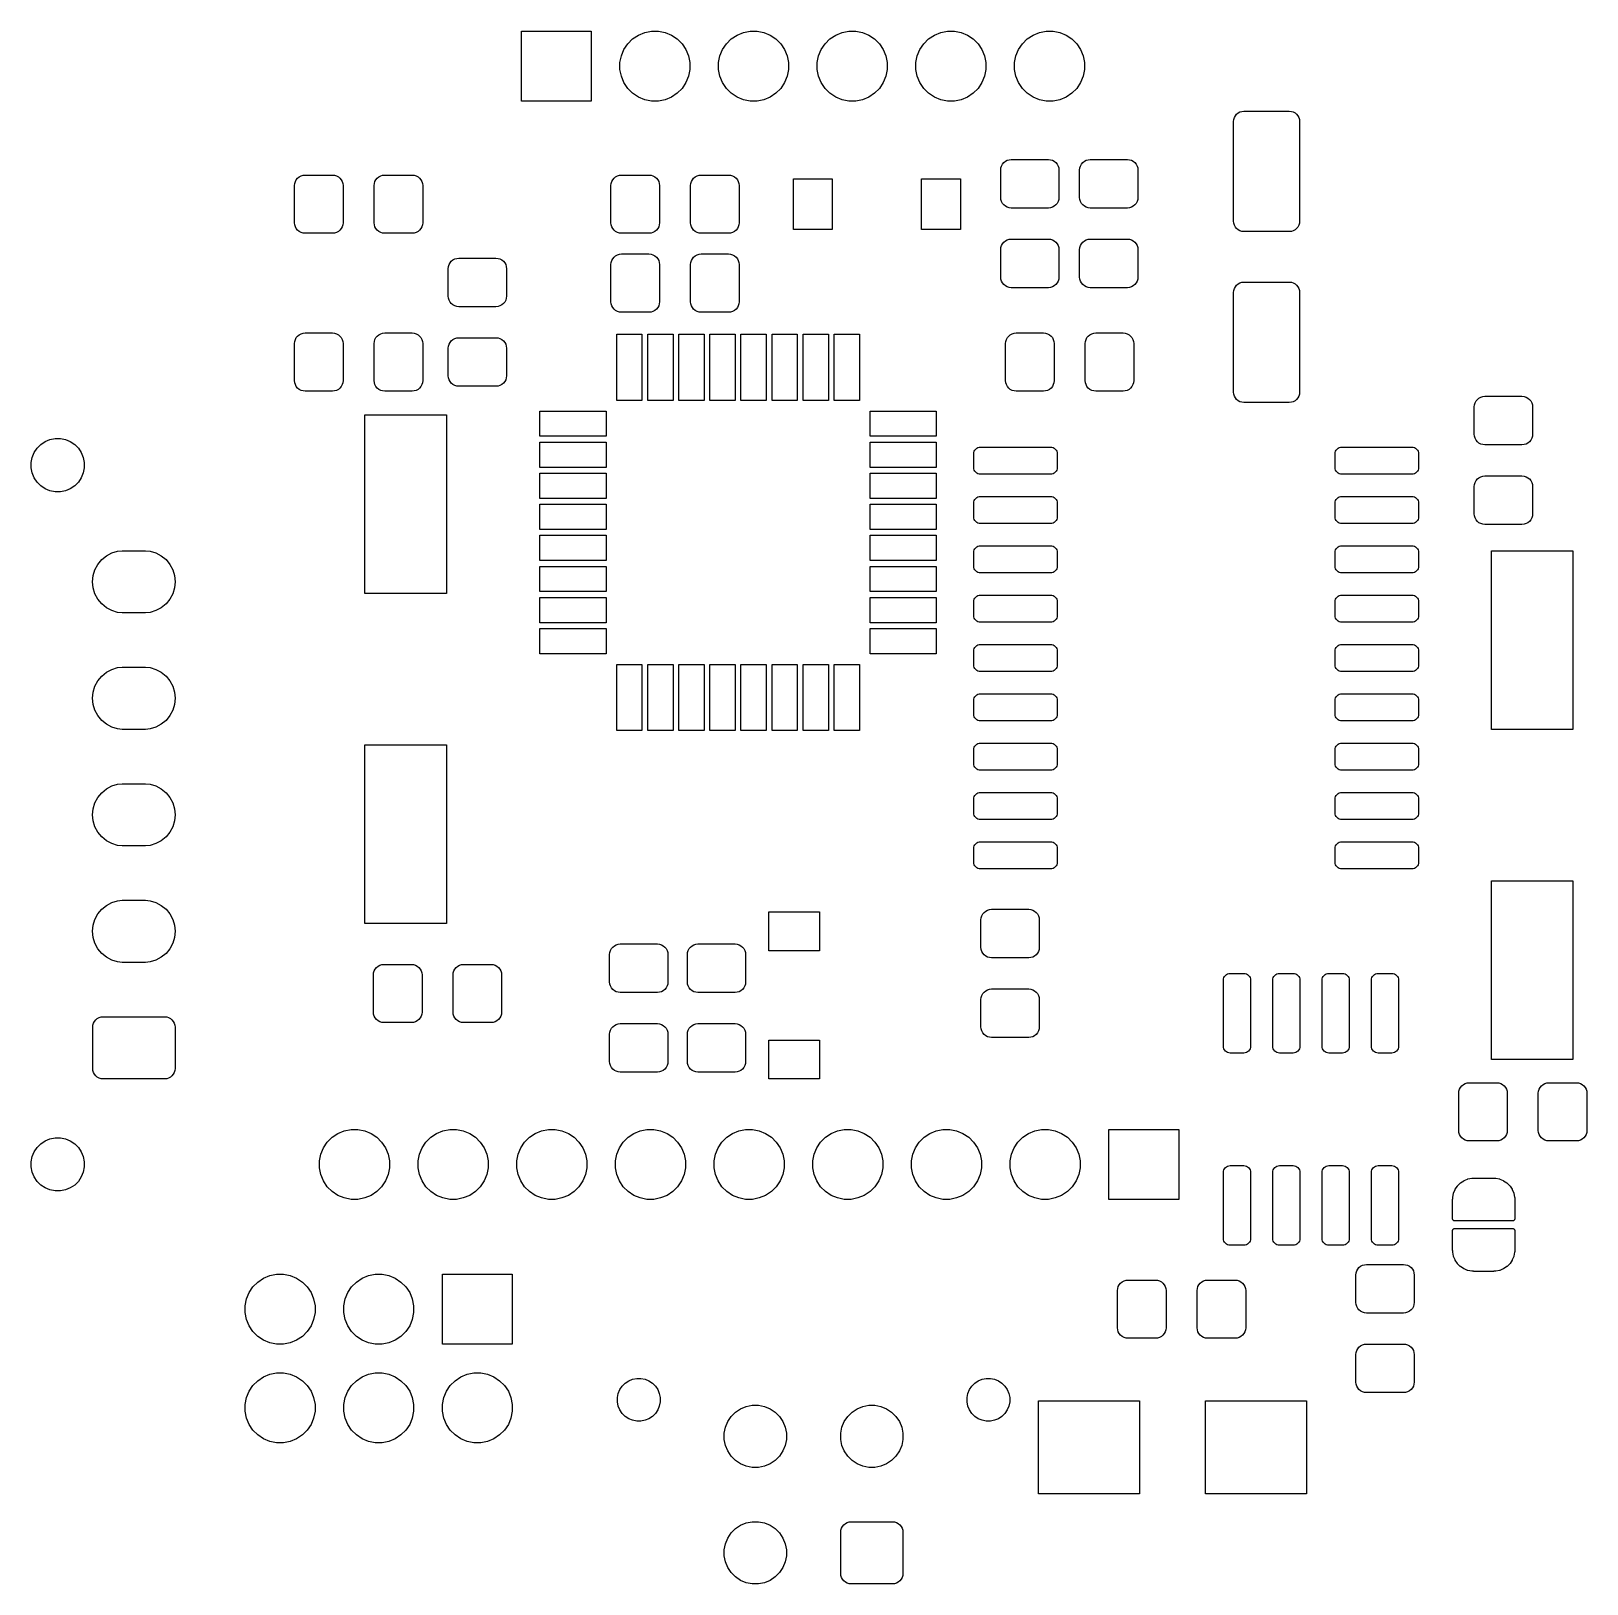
# Model space of a CAD drawing. Extents: x 5.41 to 6.98, y -4.4 to -2.82.
import ezdxf

# ---------------------------------------------------------------- set-up
doc = ezdxf.new("R2010")
doc.units = 0
doc.header["$MEASUREMENT"] = 0
doc.layers.add('BLACK', color=7, linetype='CONTINUOUS')

msp = doc.modelspace()

# ---------------------------------------------------------------- linework, layer by layer
at = {"layer": 'BLACK', "linetype": 'CONTINUOUS'}
for p, q in [((5.90457, -2.89543), (5.90457, -2.82457)), ((5.90457, -2.82457), (5.97543, -2.82457)), ((5.97543, -2.82457), (5.97543, -2.89543)), ((6.0086, -2.84322), (6.01248, -2.83741)), ((6.01248, -2.83741), (6.01741, -2.83248)), ((6.01741, -2.83248), (6.02322, -2.8286)), ((6.02322, -2.8286), (6.02966, -2.82593)), ((6.02966, -2.82593), (6.03651, -2.82457)), ((6.03651, -2.82457), (6.04349, -2.82457)), ((6.04349, -2.82457), (6.05034, -2.82593)), ((6.05034, -2.82593), (6.05678, -2.8286)), ((6.05678, -2.8286), (6.06259, -2.83248)), ((6.06259, -2.83248), (6.06752, -2.83741)), ((6.06752, -2.83741), (6.0714, -2.84322)), ((6.1086, -2.84322), (6.11248, -2.83741)), ((6.11248, -2.83741), (6.11741, -2.83248)), ((6.11741, -2.83248), (6.12322, -2.8286)), ((6.12322, -2.8286), (6.12966, -2.82593)), ((6.12966, -2.82593), (6.13651, -2.82457)), ((6.13651, -2.82457), (6.14349, -2.82457)), ((6.14349, -2.82457), (6.15034, -2.82593)), ((6.15034, -2.82593), (6.15678, -2.8286)), ((6.15678, -2.8286), (6.16259, -2.83248)), ((6.16259, -2.83248), (6.16752, -2.83741)), ((6.16752, -2.83741), (6.1714, -2.84322)), ((6.2086, -2.84322), (6.21248, -2.83741)), ((6.21248, -2.83741), (6.21741, -2.83248)), ((6.21741, -2.83248), (6.22322, -2.8286)), ((6.22322, -2.8286), (6.22966, -2.82593)), ((6.22966, -2.82593), (6.23651, -2.82457)), ((6.23651, -2.82457), (6.24349, -2.82457)), ((6.24349, -2.82457), (6.25034, -2.82593)), ((6.25034, -2.82593), (6.25678, -2.8286)), ((6.25678, -2.8286), (6.26259, -2.83248)), ((6.26259, -2.83248), (6.26752, -2.83741)), ((6.26752, -2.83741), (6.2714, -2.84322)), ((6.3086, -2.84322), (6.31248, -2.83741)), ((6.31248, -2.83741), (6.31741, -2.83248)), ((6.31741, -2.83248), (6.32322, -2.8286)), ((6.32322, -2.8286), (6.32966, -2.82593)), ((6.32966, -2.82593), (6.33651, -2.82457)), ((6.33651, -2.82457), (6.34349, -2.82457)), ((6.34349, -2.82457), (6.35034, -2.82593)), ((6.35034, -2.82593), (6.35678, -2.8286)), ((6.35678, -2.8286), (6.36259, -2.83248)), ((6.36259, -2.83248), (6.36752, -2.83741)), ((6.36752, -2.83741), (6.3714, -2.84322)), ((6.4086, -2.84322), (6.41248, -2.83741)), ((6.41248, -2.83741), (6.41741, -2.83248)), ((6.41741, -2.83248), (6.42322, -2.8286)), ((6.42322, -2.8286), (6.42966, -2.82593)), ((6.42966, -2.82593), (6.43651, -2.82457)), ((6.43651, -2.82457), (6.44349, -2.82457)), ((6.44349, -2.82457), (6.45034, -2.82593)), ((6.45034, -2.82593), (6.45678, -2.8286)), ((6.45678, -2.8286), (6.46259, -2.83248)), ((6.46259, -2.83248), (6.46752, -2.83741)), ((6.46752, -2.83741), (6.4714, -2.84322)), ((6.00457, -2.85651), (6.00593, -2.84966)), ((6.00593, -2.84966), (6.0086, -2.84322)), ((6.0714, -2.84322), (6.07407, -2.84966)), ((6.07407, -2.84966), (6.07543, -2.85651)), ((6.10457, -2.85651), (6.10593, -2.84966)), ((6.10593, -2.84966), (6.1086, -2.84322)), ((6.1714, -2.84322), (6.17407, -2.84966)), ((6.17407, -2.84966), (6.17543, -2.85651)), ((6.20457, -2.85651), (6.20593, -2.84966)), ((6.20593, -2.84966), (6.2086, -2.84322)), ((6.2714, -2.84322), (6.27407, -2.84966)), ((6.27407, -2.84966), (6.27543, -2.85651)), ((6.30457, -2.85651), (6.30593, -2.84966)), ((6.30593, -2.84966), (6.3086, -2.84322)), ((6.3714, -2.84322), (6.37407, -2.84966)), ((6.37407, -2.84966), (6.37543, -2.85651)), ((6.40457, -2.85651), (6.40593, -2.84966)), ((6.40593, -2.84966), (6.4086, -2.84322)), ((6.4714, -2.84322), (6.47407, -2.84966)), ((6.47407, -2.84966), (6.47543, -2.85651)), ((6.00457, -2.86349), (6.00457, -2.85651)), ((6.00593, -2.87034), (6.00457, -2.86349)), ((6.07543, -2.86349), (6.07407, -2.87034)), ((6.07543, -2.85651), (6.07543, -2.86349)), ((6.10457, -2.86349), (6.10457, -2.85651)), ((6.10593, -2.87034), (6.10457, -2.86349)), ((6.17543, -2.86349), (6.17407, -2.87034)), ((6.17543, -2.85651), (6.17543, -2.86349)), ((6.20457, -2.86349), (6.20457, -2.85651)), ((6.20593, -2.87034), (6.20457, -2.86349)), ((6.27543, -2.86349), (6.27407, -2.87034)), ((6.27543, -2.85651), (6.27543, -2.86349)), ((6.30457, -2.86349), (6.30457, -2.85651)), ((6.30593, -2.87034), (6.30457, -2.86349)), ((6.37543, -2.86349), (6.37407, -2.87034)), ((6.37543, -2.85651), (6.37543, -2.86349)), ((6.40457, -2.86349), (6.40457, -2.85651)), ((6.40593, -2.87034), (6.40457, -2.86349)), ((6.47543, -2.86349), (6.47407, -2.87034)), ((6.47543, -2.85651), (6.47543, -2.86349)), ((6.0086, -2.87678), (6.00593, -2.87034)), ((6.01248, -2.88259), (6.0086, -2.87678)), ((6.01741, -2.88752), (6.01248, -2.88259)), ((6.06752, -2.88259), (6.06259, -2.88752)), ((6.0714, -2.87678), (6.06752, -2.88259)), ((6.07407, -2.87034), (6.0714, -2.87678)), ((6.1086, -2.87678), (6.10593, -2.87034)), ((6.11248, -2.88259), (6.1086, -2.87678)), ((6.11741, -2.88752), (6.11248, -2.88259)), ((6.16752, -2.88259), (6.16259, -2.88752)), ((6.1714, -2.87678), (6.16752, -2.88259)), ((6.17407, -2.87034), (6.1714, -2.87678)), ((6.2086, -2.87678), (6.20593, -2.87034)), ((6.21248, -2.88259), (6.2086, -2.87678)), ((6.21741, -2.88752), (6.21248, -2.88259)), ((6.26752, -2.88259), (6.26259, -2.88752)), ((6.2714, -2.87678), (6.26752, -2.88259)), ((6.27407, -2.87034), (6.2714, -2.87678)), ((6.3086, -2.87678), (6.30593, -2.87034)), ((6.31248, -2.88259), (6.3086, -2.87678)), ((6.31741, -2.88752), (6.31248, -2.88259)), ((6.36752, -2.88259), (6.36259, -2.88752)), ((6.3714, -2.87678), (6.36752, -2.88259)), ((6.37407, -2.87034), (6.3714, -2.87678)), ((6.4086, -2.87678), (6.40593, -2.87034)), ((6.41248, -2.88259), (6.4086, -2.87678)), ((6.41741, -2.88752), (6.41248, -2.88259)), ((6.46752, -2.88259), (6.46259, -2.88752)), ((6.4714, -2.87678), (6.46752, -2.88259)), ((6.47407, -2.87034), (6.4714, -2.87678)), ((5.97543, -2.89543), (5.90457, -2.89543)), ((6.02322, -2.8914), (6.01741, -2.88752)), ((6.02966, -2.89407), (6.02322, -2.8914)), ((6.03651, -2.89543), (6.02966, -2.89407)), ((6.04349, -2.89543), (6.03651, -2.89543)), ((6.05034, -2.89407), (6.04349, -2.89543)), ((6.05678, -2.8914), (6.05034, -2.89407)), ((6.06259, -2.88752), (6.05678, -2.8914)), ((6.12322, -2.8914), (6.11741, -2.88752)), ((6.12966, -2.89407), (6.12322, -2.8914)), ((6.13651, -2.89543), (6.12966, -2.89407)), ((6.14349, -2.89543), (6.13651, -2.89543)), ((6.15034, -2.89407), (6.14349, -2.89543)), ((6.15678, -2.8914), (6.15034, -2.89407)), ((6.16259, -2.88752), (6.15678, -2.8914)), ((6.22322, -2.8914), (6.21741, -2.88752)), ((6.22966, -2.89407), (6.22322, -2.8914)), ((6.23651, -2.89543), (6.22966, -2.89407)), ((6.24349, -2.89543), (6.23651, -2.89543)), ((6.25034, -2.89407), (6.24349, -2.89543)), ((6.25678, -2.8914), (6.25034, -2.89407)), ((6.26259, -2.88752), (6.25678, -2.8914)), ((6.32322, -2.8914), (6.31741, -2.88752)), ((6.32966, -2.89407), (6.32322, -2.8914)), ((6.33651, -2.89543), (6.32966, -2.89407)), ((6.34349, -2.89543), (6.33651, -2.89543)), ((6.35034, -2.89407), (6.34349, -2.89543)), ((6.35678, -2.8914), (6.35034, -2.89407)), ((6.36259, -2.88752), (6.35678, -2.8914)), ((6.42322, -2.8914), (6.41741, -2.88752)), ((6.42966, -2.89407), (6.42322, -2.8914)), ((6.43651, -2.89543), (6.42966, -2.89407)), ((6.44349, -2.89543), (6.43651, -2.89543)), ((6.45034, -2.89407), (6.44349, -2.89543)), ((6.45678, -2.8914), (6.45034, -2.89407)), ((6.46259, -2.88752), (6.45678, -2.8914)), ((6.62654, -2.91621), (6.62674, -2.91417)), ((6.62654, -3.01734), (6.62654, -2.91621)), ((6.62674, -2.91417), (6.62733, -2.9122)), ((6.62733, -2.9122), (6.6283, -2.9104)), ((6.6283, -2.9104), (6.6296, -2.90881)), ((6.6296, -2.90881), (6.63118, -2.90751)), ((6.63118, -2.90751), (6.63299, -2.90654)), ((6.63299, -2.90654), (6.63495, -2.90595)), ((6.63495, -2.90595), (6.63699, -2.90575)), ((6.63699, -2.90575), (6.68301, -2.90575)), ((6.68301, -2.90575), (6.68505, -2.90595)), ((6.68505, -2.90595), (6.68701, -2.90654)), ((6.68701, -2.90654), (6.68882, -2.90751)), ((6.68882, -2.90751), (6.6904, -2.90881)), ((6.6904, -2.90881), (6.6917, -2.9104)), ((6.6917, -2.9104), (6.69267, -2.9122)), ((6.69267, -2.9122), (6.69326, -2.91417)), ((6.69326, -2.91417), (6.69346, -2.91621)), ((6.69346, -2.91621), (6.69346, -3.01734)), ((6.39047, -2.96538), (6.39068, -2.9633)), ((6.39068, -2.9633), (6.39129, -2.96129)), ((6.39129, -2.96129), (6.39228, -2.95944)), ((6.39228, -2.95944), (6.39361, -2.95782)), ((6.39361, -2.95782), (6.39523, -2.95649)), ((6.39523, -2.95649), (6.39708, -2.9555)), ((6.39708, -2.9555), (6.39908, -2.95489)), ((6.39908, -2.95489), (6.40117, -2.95469)), ((6.40117, -2.95469), (6.43883, -2.95469)), ((6.43883, -2.95469), (6.44092, -2.95489)), ((6.44092, -2.95489), (6.44292, -2.9555)), ((6.44292, -2.9555), (6.44477, -2.95649)), ((6.44477, -2.95649), (6.44639, -2.95782)), ((6.44639, -2.95782), (6.44772, -2.95944)), ((6.44772, -2.95944), (6.44871, -2.96129)), ((6.44871, -2.96129), (6.44932, -2.9633)), ((6.44932, -2.9633), (6.44953, -2.96538)), ((6.47047, -2.96538), (6.47068, -2.9633)), ((6.47068, -2.9633), (6.47129, -2.96129)), ((6.47129, -2.96129), (6.47228, -2.95944)), ((6.47228, -2.95944), (6.47361, -2.95782)), ((6.47361, -2.95782), (6.47523, -2.95649)), ((6.47523, -2.95649), (6.47708, -2.9555)), ((6.47708, -2.9555), (6.47908, -2.95489)), ((6.47908, -2.95489), (6.48117, -2.95469)), ((6.48117, -2.95469), (6.51883, -2.95469)), ((6.51883, -2.95469), (6.52092, -2.95489)), ((6.52092, -2.95489), (6.52292, -2.9555)), ((6.52292, -2.9555), (6.52477, -2.95649)), ((6.52477, -2.95649), (6.52639, -2.95782)), ((6.52639, -2.95782), (6.52772, -2.95944)), ((6.52772, -2.95944), (6.52871, -2.96129)), ((6.52871, -2.96129), (6.52932, -2.9633)), ((6.52932, -2.9633), (6.52953, -2.96538)), ((5.67469, -2.98117), (5.67489, -2.97908)), ((5.67489, -2.97908), (5.6755, -2.97708)), ((5.6755, -2.97708), (5.67649, -2.97523)), ((5.67649, -2.97523), (5.67782, -2.97361)), ((5.67782, -2.97361), (5.67944, -2.97228)), ((5.67944, -2.97228), (5.68129, -2.97129)), ((5.68129, -2.97129), (5.6833, -2.97068)), ((5.6833, -2.97068), (5.68538, -2.97047)), ((5.68538, -2.97047), (5.7132, -2.97047)), ((5.7132, -2.97047), (5.71529, -2.97068)), ((5.71529, -2.97068), (5.71729, -2.97129)), ((5.71729, -2.97129), (5.71914, -2.97228)), ((5.71914, -2.97228), (5.72076, -2.97361)), ((5.72076, -2.97361), (5.72209, -2.97523)), ((5.72209, -2.97523), (5.72308, -2.97708)), ((5.72308, -2.97708), (5.72369, -2.97908)), ((5.72369, -2.97908), (5.7239, -2.98117)), ((5.75539, -2.98117), (5.7556, -2.97908)), ((5.7556, -2.97908), (5.75621, -2.97708)), ((5.75621, -2.97708), (5.7572, -2.97523)), ((5.7572, -2.97523), (5.75853, -2.97361)), ((5.75853, -2.97361), (5.76015, -2.97228)), ((5.76015, -2.97228), (5.762, -2.97129)), ((5.762, -2.97129), (5.764, -2.97068)), ((5.764, -2.97068), (5.76609, -2.97047)), ((5.76609, -2.97047), (5.79391, -2.97047)), ((5.79391, -2.97047), (5.796, -2.97068)), ((5.796, -2.97068), (5.798, -2.97129)), ((5.798, -2.97129), (5.79985, -2.97228)), ((5.79985, -2.97228), (5.80147, -2.97361)), ((5.80147, -2.97361), (5.8028, -2.97523)), ((5.8028, -2.97523), (5.80379, -2.97708)), ((5.80379, -2.97708), (5.8044, -2.97908)), ((5.8044, -2.97908), (5.80461, -2.98117)), ((5.99539, -2.98117), (5.9956, -2.97908)), ((5.9956, -2.97908), (5.99621, -2.97708)), ((5.99621, -2.97708), (5.9972, -2.97523)), ((5.9972, -2.97523), (5.99853, -2.97361)), ((5.99853, -2.97361), (6.00015, -2.97228)), ((6.00015, -2.97228), (6.002, -2.97129)), ((6.002, -2.97129), (6.004, -2.97068)), ((6.004, -2.97068), (6.00609, -2.97047)), ((6.00609, -2.97047), (6.03391, -2.97047)), ((6.03391, -2.97047), (6.036, -2.97068)), ((6.036, -2.97068), (6.038, -2.97129)), ((6.038, -2.97129), (6.03985, -2.97228)), ((6.03985, -2.97228), (6.04147, -2.97361)), ((6.04147, -2.97361), (6.0428, -2.97523)), ((6.0428, -2.97523), (6.04379, -2.97708)), ((6.04379, -2.97708), (6.0444, -2.97908)), ((6.0444, -2.97908), (6.04461, -2.98117)), ((6.0761, -2.98117), (6.07631, -2.97908)), ((6.07631, -2.97908), (6.07692, -2.97708)), ((6.07692, -2.97708), (6.07791, -2.97523)), ((6.07791, -2.97523), (6.07924, -2.97361)), ((6.07924, -2.97361), (6.08086, -2.97228)), ((6.08086, -2.97228), (6.08271, -2.97129)), ((6.08271, -2.97129), (6.08471, -2.97068)), ((6.08471, -2.97068), (6.0868, -2.97047)), ((6.0868, -2.97047), (6.11462, -2.97047)), ((6.11462, -2.97047), (6.1167, -2.97068)), ((6.1167, -2.97068), (6.11871, -2.97129)), ((6.11871, -2.97129), (6.12056, -2.97228)), ((6.12056, -2.97228), (6.12218, -2.97361)), ((6.12218, -2.97361), (6.12351, -2.97523)), ((6.12351, -2.97523), (6.1245, -2.97708)), ((6.1245, -2.97708), (6.12511, -2.97908)), ((6.12511, -2.97908), (6.12531, -2.98117)), ((6.18031, -3.02559), (6.18031, -2.97441)), ((6.18031, -2.97441), (6.21969, -2.97441)), ((6.21969, -2.97441), (6.21969, -3.02559)), ((6.31024, -3.02559), (6.31024, -2.97441)), ((6.31024, -2.97441), (6.34961, -2.97441)), ((6.34961, -2.97441), (6.34961, -3.02559)), ((6.39047, -2.9932), (6.39047, -2.96538)), ((6.44953, -2.96538), (6.44953, -2.9932)), ((6.47047, -2.9932), (6.47047, -2.96538)), ((6.52953, -2.96538), (6.52953, -2.9932)), ((5.67469, -3.01883), (5.67469, -2.98117)), ((5.7239, -2.98117), (5.7239, -3.01883)), ((5.75539, -3.01883), (5.75539, -2.98117)), ((5.80461, -2.98117), (5.80461, -3.01883)), ((5.99539, -3.01883), (5.99539, -2.98117)), ((6.04461, -2.98117), (6.04461, -3.01883)), ((6.0761, -3.01883), (6.0761, -2.98117)), ((6.12531, -2.98117), (6.12531, -3.01883)), ((6.39068, -2.99529), (6.39047, -2.9932)), ((6.39129, -2.99729), (6.39068, -2.99529)), ((6.44932, -2.99529), (6.44871, -2.99729)), ((6.44953, -2.9932), (6.44932, -2.99529)), ((6.47068, -2.99529), (6.47047, -2.9932)), ((6.47129, -2.99729), (6.47068, -2.99529)), ((6.52932, -2.99529), (6.52871, -2.99729)), ((6.52953, -2.9932), (6.52932, -2.99529)), ((6.39228, -2.99914), (6.39129, -2.99729)), ((6.39361, -3.00076), (6.39228, -2.99914)), ((6.39523, -3.00209), (6.39361, -3.00076)), ((6.39708, -3.00308), (6.39523, -3.00209)), ((6.39908, -3.00369), (6.39708, -3.00308)), ((6.40117, -3.0039), (6.39908, -3.00369)), ((6.43883, -3.0039), (6.40117, -3.0039)), ((6.44092, -3.00369), (6.43883, -3.0039)), ((6.44292, -3.00308), (6.44092, -3.00369)), ((6.44477, -3.00209), (6.44292, -3.00308)), ((6.44639, -3.00076), (6.44477, -3.00209)), ((6.44772, -2.99914), (6.44639, -3.00076)), ((6.44871, -2.99729), (6.44772, -2.99914)), ((6.47228, -2.99914), (6.47129, -2.99729)), ((6.47361, -3.00076), (6.47228, -2.99914)), ((6.47523, -3.00209), (6.47361, -3.00076)), ((6.47708, -3.00308), (6.47523, -3.00209)), ((6.47908, -3.00369), (6.47708, -3.00308)), ((6.48117, -3.0039), (6.47908, -3.00369)), ((6.51883, -3.0039), (6.48117, -3.0039)), ((6.52092, -3.00369), (6.51883, -3.0039)), ((6.52292, -3.00308), (6.52092, -3.00369)), ((6.52477, -3.00209), (6.52292, -3.00308)), ((6.52639, -3.00076), (6.52477, -3.00209)), ((6.52772, -2.99914), (6.52639, -3.00076)), ((6.52871, -2.99729), (6.52772, -2.99914)), ((5.67489, -3.02092), (5.67469, -3.01883)), ((5.6755, -3.02292), (5.67489, -3.02092)), ((5.67649, -3.02477), (5.6755, -3.02292)), ((5.67782, -3.02639), (5.67649, -3.02477)), ((5.67944, -3.02772), (5.67782, -3.02639)), ((5.72076, -3.02639), (5.71914, -3.02772)), ((5.72209, -3.02477), (5.72076, -3.02639)), ((5.72308, -3.02292), (5.72209, -3.02477)), ((5.72369, -3.02092), (5.72308, -3.02292)), ((5.7239, -3.01883), (5.72369, -3.02092)), ((5.7556, -3.02092), (5.75539, -3.01883)), ((5.75621, -3.02292), (5.7556, -3.02092)), ((5.7572, -3.02477), (5.75621, -3.02292)), ((5.75853, -3.02639), (5.7572, -3.02477)), ((5.76015, -3.02772), (5.75853, -3.02639)), ((5.80147, -3.02639), (5.79985, -3.02772)), ((5.8028, -3.02477), (5.80147, -3.02639)), ((5.80379, -3.02292), (5.8028, -3.02477)), ((5.8044, -3.02092), (5.80379, -3.02292)), ((5.80461, -3.01883), (5.8044, -3.02092)), ((5.9956, -3.02092), (5.99539, -3.01883)), ((5.99621, -3.02292), (5.9956, -3.02092)), ((5.9972, -3.02477), (5.99621, -3.02292)), ((5.99853, -3.02639), (5.9972, -3.02477)), ((6.00015, -3.02772), (5.99853, -3.02639)), ((6.04147, -3.02639), (6.03985, -3.02772)), ((6.0428, -3.02477), (6.04147, -3.02639)), ((6.04379, -3.02292), (6.0428, -3.02477)), ((6.0444, -3.02092), (6.04379, -3.02292)), ((6.04461, -3.01883), (6.0444, -3.02092)), ((6.07631, -3.02092), (6.0761, -3.01883)), ((6.07692, -3.02292), (6.07631, -3.02092)), ((6.07791, -3.02477), (6.07692, -3.02292)), ((6.07924, -3.02639), (6.07791, -3.02477)), ((6.08086, -3.02772), (6.07924, -3.02639)), ((6.12218, -3.02639), (6.12056, -3.02772)), ((6.12351, -3.02477), (6.12218, -3.02639)), ((6.1245, -3.02292), (6.12351, -3.02477)), ((6.12511, -3.02092), (6.1245, -3.02292)), ((6.12531, -3.01883), (6.12511, -3.02092)), ((6.21969, -3.02559), (6.18031, -3.02559)), ((6.34961, -3.02559), (6.31024, -3.02559)), ((6.62674, -3.01938), (6.62654, -3.01734)), ((6.62733, -3.02134), (6.62674, -3.01938)), ((6.6283, -3.02315), (6.62733, -3.02134)), ((6.6296, -3.02473), (6.6283, -3.02315)), ((6.63118, -3.02603), (6.6296, -3.02473)), ((6.63299, -3.027), (6.63118, -3.02603)), ((6.63495, -3.02759), (6.63299, -3.027)), ((6.63699, -3.0278), (6.63495, -3.02759)), ((6.68505, -3.02759), (6.68301, -3.0278)), ((6.68701, -3.027), (6.68505, -3.02759)), ((6.68882, -3.02603), (6.68701, -3.027)), ((6.6904, -3.02473), (6.68882, -3.02603)), ((6.6917, -3.02315), (6.6904, -3.02473)), ((6.69267, -3.02134), (6.6917, -3.02315)), ((6.69326, -3.01938), (6.69267, -3.02134)), ((6.69346, -3.01734), (6.69326, -3.01938)), ((5.68129, -3.02871), (5.67944, -3.02772)), ((5.6833, -3.02932), (5.68129, -3.02871)), ((5.68538, -3.02953), (5.6833, -3.02932)), ((5.7132, -3.02953), (5.68538, -3.02953)), ((5.71529, -3.02932), (5.7132, -3.02953)), ((5.71729, -3.02871), (5.71529, -3.02932)), ((5.71914, -3.02772), (5.71729, -3.02871)), ((5.762, -3.02871), (5.76015, -3.02772)), ((5.764, -3.02932), (5.762, -3.02871)), ((5.76609, -3.02953), (5.764, -3.02932)), ((5.79391, -3.02953), (5.76609, -3.02953)), ((5.796, -3.02932), (5.79391, -3.02953)), ((5.798, -3.02871), (5.796, -3.02932)), ((5.79985, -3.02772), (5.798, -3.02871)), ((6.002, -3.02871), (6.00015, -3.02772)), ((6.004, -3.02932), (6.002, -3.02871)), ((6.00609, -3.02953), (6.004, -3.02932)), ((6.03391, -3.02953), (6.00609, -3.02953)), ((6.036, -3.02932), (6.03391, -3.02953)), ((6.038, -3.02871), (6.036, -3.02932)), ((6.03985, -3.02772), (6.038, -3.02871)), ((6.08271, -3.02871), (6.08086, -3.02772)), ((6.08471, -3.02932), (6.08271, -3.02871)), ((6.0868, -3.02953), (6.08471, -3.02932)), ((6.11462, -3.02953), (6.0868, -3.02953)), ((6.1167, -3.02932), (6.11462, -3.02953)), ((6.11871, -3.02871), (6.1167, -3.02932)), ((6.12056, -3.02772), (6.11871, -3.02871)), ((6.39068, -3.044), (6.39129, -3.042)), ((6.39129, -3.042), (6.39228, -3.04015)), ((6.39228, -3.04015), (6.39361, -3.03853)), ((6.39361, -3.03853), (6.39523, -3.0372)), ((6.39523, -3.0372), (6.39708, -3.03621)), ((6.39708, -3.03621), (6.39908, -3.0356)), ((6.39908, -3.0356), (6.40117, -3.03539)), ((6.40117, -3.03539), (6.43883, -3.03539)), ((6.43883, -3.03539), (6.44092, -3.0356)), ((6.44092, -3.0356), (6.44292, -3.03621)), ((6.44292, -3.03621), (6.44477, -3.0372)), ((6.44477, -3.0372), (6.44639, -3.03853)), ((6.44639, -3.03853), (6.44772, -3.04015)), ((6.44772, -3.04015), (6.44871, -3.042)), ((6.44871, -3.042), (6.44932, -3.044)), ((6.47068, -3.044), (6.47129, -3.042)), ((6.47129, -3.042), (6.47228, -3.04015)), ((6.47228, -3.04015), (6.47361, -3.03853)), ((6.47361, -3.03853), (6.47523, -3.0372)), ((6.47523, -3.0372), (6.47708, -3.03621)), ((6.47708, -3.03621), (6.47908, -3.0356)), ((6.47908, -3.0356), (6.48117, -3.03539)), ((6.48117, -3.03539), (6.51883, -3.03539)), ((6.51883, -3.03539), (6.52092, -3.0356)), ((6.52092, -3.0356), (6.52292, -3.03621)), ((6.52292, -3.03621), (6.52477, -3.0372)), ((6.52477, -3.0372), (6.52639, -3.03853)), ((6.52639, -3.03853), (6.52772, -3.04015)), ((6.52772, -3.04015), (6.52871, -3.042)), ((6.52871, -3.042), (6.52932, -3.044)), ((6.68301, -3.0278), (6.63699, -3.0278)), ((5.83228, -3.05944), (5.83361, -3.05782)), ((5.83361, -3.05782), (5.83523, -3.05649)), ((5.83523, -3.05649), (5.83708, -3.0555)), ((5.83708, -3.0555), (5.83908, -3.05489)), ((5.83908, -3.05489), (5.84117, -3.05469)), ((5.84117, -3.05469), (5.87883, -3.05469)), ((5.87883, -3.05469), (5.88092, -3.05489)), ((5.88092, -3.05489), (5.88292, -3.0555)), ((5.88292, -3.0555), (5.88477, -3.05649)), ((5.88477, -3.05649), (5.88639, -3.05782)), ((5.88639, -3.05782), (5.88772, -3.05944)), ((5.99539, -3.06117), (5.9956, -3.05908)), ((5.9956, -3.05908), (5.99621, -3.05708)), ((5.99621, -3.05708), (5.9972, -3.05523)), ((5.9972, -3.05523), (5.99853, -3.05361)), ((5.99853, -3.05361), (6.00015, -3.05228)), ((6.00015, -3.05228), (6.002, -3.05129)), ((6.002, -3.05129), (6.004, -3.05068)), ((6.004, -3.05068), (6.00609, -3.05047)), ((6.00609, -3.05047), (6.03391, -3.05047)), ((6.03391, -3.05047), (6.036, -3.05068)), ((6.036, -3.05068), (6.038, -3.05129)), ((6.038, -3.05129), (6.03985, -3.05228)), ((6.03985, -3.05228), (6.04147, -3.05361)), ((6.04147, -3.05361), (6.0428, -3.05523)), ((6.0428, -3.05523), (6.04379, -3.05708)), ((6.04379, -3.05708), (6.0444, -3.05908)), ((6.0444, -3.05908), (6.04461, -3.06117)), ((6.0761, -3.06117), (6.07631, -3.05908)), ((6.07631, -3.05908), (6.07692, -3.05708)), ((6.07692, -3.05708), (6.07791, -3.05523)), ((6.07791, -3.05523), (6.07924, -3.05361)), ((6.07924, -3.05361), (6.08086, -3.05228)), ((6.08086, -3.05228), (6.08271, -3.05129)), ((6.08271, -3.05129), (6.08471, -3.05068)), ((6.08471, -3.05068), (6.0868, -3.05047)), ((6.0868, -3.05047), (6.11462, -3.05047)), ((6.11462, -3.05047), (6.1167, -3.05068)), ((6.1167, -3.05068), (6.11871, -3.05129)), ((6.11871, -3.05129), (6.12056, -3.05228)), ((6.12056, -3.05228), (6.12218, -3.05361)), ((6.12218, -3.05361), (6.12351, -3.05523)), ((6.12351, -3.05523), (6.1245, -3.05708)), ((6.1245, -3.05708), (6.12511, -3.05908)), ((6.12511, -3.05908), (6.12531, -3.06117)), ((6.39047, -3.04609), (6.39068, -3.044)), ((6.39047, -3.07391), (6.39047, -3.04609)), ((6.44932, -3.044), (6.44953, -3.04609)), ((6.44953, -3.04609), (6.44953, -3.07391)), ((6.47047, -3.04609), (6.47068, -3.044)), ((6.47047, -3.07391), (6.47047, -3.04609)), ((6.52932, -3.044), (6.52953, -3.04609)), ((6.52953, -3.04609), (6.52953, -3.07391)), ((5.83047, -3.06538), (5.83068, -3.0633)), ((5.83047, -3.0932), (5.83047, -3.06538)), ((5.83068, -3.0633), (5.83129, -3.06129)), ((5.83129, -3.06129), (5.83228, -3.05944)), ((5.88772, -3.05944), (5.88871, -3.06129)), ((5.88871, -3.06129), (5.88932, -3.0633)), ((5.88932, -3.0633), (5.88953, -3.06538)), ((5.88953, -3.06538), (5.88953, -3.0932)), ((5.99539, -3.09883), (5.99539, -3.06117)), ((6.04461, -3.06117), (6.04461, -3.09883)), ((6.0761, -3.09883), (6.0761, -3.06117)), ((6.12531, -3.06117), (6.12531, -3.09883)), ((6.39068, -3.076), (6.39047, -3.07391)), ((6.44953, -3.07391), (6.44932, -3.076)), ((6.47068, -3.076), (6.47047, -3.07391)), ((6.52953, -3.07391), (6.52932, -3.076)), ((6.39129, -3.078), (6.39068, -3.076)), ((6.39228, -3.07985), (6.39129, -3.078)), ((6.39361, -3.08147), (6.39228, -3.07985)), ((6.39523, -3.0828), (6.39361, -3.08147)), ((6.39708, -3.08379), (6.39523, -3.0828)), ((6.39908, -3.0844), (6.39708, -3.08379)), ((6.40117, -3.08461), (6.39908, -3.0844)), ((6.43883, -3.08461), (6.40117, -3.08461)), ((6.44092, -3.0844), (6.43883, -3.08461)), ((6.44292, -3.08379), (6.44092, -3.0844)), ((6.44477, -3.0828), (6.44292, -3.08379)), ((6.44639, -3.08147), (6.44477, -3.0828)), ((6.44772, -3.07985), (6.44639, -3.08147)), ((6.44871, -3.078), (6.44772, -3.07985)), ((6.44932, -3.076), (6.44871, -3.078)), ((6.47129, -3.078), (6.47068, -3.076)), ((6.47228, -3.07985), (6.47129, -3.078)), ((6.47361, -3.08147), (6.47228, -3.07985)), ((6.47523, -3.0828), (6.47361, -3.08147)), ((6.47708, -3.08379), (6.47523, -3.0828)), ((6.47908, -3.0844), (6.47708, -3.08379)), ((6.48117, -3.08461), (6.47908, -3.0844)), ((6.51883, -3.08461), (6.48117, -3.08461)), ((6.52092, -3.0844), (6.51883, -3.08461)), ((6.52292, -3.08379), (6.52092, -3.0844)), ((6.52477, -3.0828), (6.52292, -3.08379)), ((6.52639, -3.08147), (6.52477, -3.0828)), ((6.52772, -3.07985), (6.52639, -3.08147)), ((6.52871, -3.078), (6.52772, -3.07985)), ((6.52932, -3.076), (6.52871, -3.078)), ((6.62654, -3.08943), (6.62674, -3.08739)), ((6.62654, -3.19057), (6.62654, -3.08943)), ((6.62674, -3.08739), (6.62733, -3.08543)), ((6.62733, -3.08543), (6.6283, -3.08362)), ((6.6283, -3.08362), (6.6296, -3.08204)), ((6.6296, -3.08204), (6.63118, -3.08074)), ((6.63118, -3.08074), (6.63299, -3.07977)), ((6.63299, -3.07977), (6.63495, -3.07918)), ((6.63495, -3.07918), (6.63699, -3.07898)), ((6.63699, -3.07898), (6.68301, -3.07898)), ((6.68301, -3.07898), (6.68505, -3.07918)), ((6.68505, -3.07918), (6.68701, -3.07977)), ((6.68701, -3.07977), (6.68882, -3.08074)), ((6.68882, -3.08074), (6.6904, -3.08204)), ((6.6904, -3.08204), (6.6917, -3.08362)), ((6.6917, -3.08362), (6.69267, -3.08543)), ((6.69267, -3.08543), (6.69326, -3.08739)), ((6.69326, -3.08739), (6.69346, -3.08943)), ((6.69346, -3.08943), (6.69346, -3.19057)), ((5.83068, -3.09529), (5.83047, -3.0932)), ((5.83129, -3.09729), (5.83068, -3.09529)), ((5.83228, -3.09914), (5.83129, -3.09729)), ((5.83361, -3.10076), (5.83228, -3.09914)), ((5.83523, -3.10209), (5.83361, -3.10076)), ((5.83708, -3.10308), (5.83523, -3.10209)), ((5.83908, -3.10369), (5.83708, -3.10308)), ((5.84117, -3.1039), (5.83908, -3.10369)), ((5.87883, -3.1039), (5.84117, -3.1039)), ((5.88092, -3.10369), (5.87883, -3.1039)), ((5.88292, -3.10308), (5.88092, -3.10369)), ((5.88477, -3.10209), (5.88292, -3.10308)), ((5.88639, -3.10076), (5.88477, -3.10209)), ((5.88772, -3.09914), (5.88639, -3.10076)), ((5.88871, -3.09729), (5.88772, -3.09914)), ((5.88932, -3.09529), (5.88871, -3.09729)), ((5.88953, -3.0932), (5.88932, -3.09529)), ((5.9956, -3.10092), (5.99539, -3.09883)), ((5.99621, -3.10292), (5.9956, -3.10092)), ((5.9972, -3.10477), (5.99621, -3.10292)), ((5.99853, -3.10639), (5.9972, -3.10477)), ((6.00015, -3.10772), (5.99853, -3.10639)), ((6.04147, -3.10639), (6.03985, -3.10772)), ((6.0428, -3.10477), (6.04147, -3.10639)), ((6.04379, -3.10292), (6.0428, -3.10477)), ((6.0444, -3.10092), (6.04379, -3.10292)), ((6.04461, -3.09883), (6.0444, -3.10092)), ((6.07631, -3.10092), (6.0761, -3.09883)), ((6.07692, -3.10292), (6.07631, -3.10092)), ((6.07791, -3.10477), (6.07692, -3.10292)), ((6.07924, -3.10639), (6.07791, -3.10477)), ((6.08086, -3.10772), (6.07924, -3.10639)), ((6.12218, -3.10639), (6.12056, -3.10772)), ((6.12351, -3.10477), (6.12218, -3.10639)), ((6.1245, -3.10292), (6.12351, -3.10477)), ((6.12511, -3.10092), (6.1245, -3.10292)), ((6.12531, -3.09883), (6.12511, -3.10092)), ((6.002, -3.10871), (6.00015, -3.10772)), ((6.004, -3.10932), (6.002, -3.10871)), ((6.00609, -3.10953), (6.004, -3.10932)), ((6.03391, -3.10953), (6.00609, -3.10953)), ((6.036, -3.10932), (6.03391, -3.10953)), ((6.038, -3.10871), (6.036, -3.10932)), ((6.03985, -3.10772), (6.038, -3.10871)), ((6.08271, -3.10871), (6.08086, -3.10772)), ((6.08471, -3.10932), (6.08271, -3.10871)), ((6.0868, -3.10953), (6.08471, -3.10932)), ((6.11462, -3.10953), (6.0868, -3.10953)), ((6.1167, -3.10932), (6.11462, -3.10953)), ((6.11871, -3.10871), (6.1167, -3.10932)), ((6.12056, -3.10772), (6.11871, -3.10871)), ((5.67489, -3.13908), (5.6755, -3.13708)), ((5.6755, -3.13708), (5.67649, -3.13523)), ((5.67649, -3.13523), (5.67782, -3.13361)), ((5.67782, -3.13361), (5.67944, -3.13228)), ((5.67944, -3.13228), (5.68129, -3.13129)), ((5.68129, -3.13129), (5.6833, -3.13068)), ((5.6833, -3.13068), (5.68538, -3.13047)), ((5.68538, -3.13047), (5.7132, -3.13047)), ((5.7132, -3.13047), (5.71529, -3.13068)), ((5.71529, -3.13068), (5.71729, -3.13129)), ((5.71729, -3.13129), (5.71914, -3.13228)), ((5.71914, -3.13228), (5.72076, -3.13361)), ((5.72076, -3.13361), (5.72209, -3.13523)), ((5.72209, -3.13523), (5.72308, -3.13708)), ((5.72308, -3.13708), (5.72369, -3.13908)), ((5.7556, -3.13908), (5.75621, -3.13708)), ((5.75621, -3.13708), (5.7572, -3.13523)), ((5.7572, -3.13523), (5.75853, -3.13361)), ((5.75853, -3.13361), (5.76015, -3.13228)), ((5.76015, -3.13228), (5.762, -3.13129)), ((5.762, -3.13129), (5.764, -3.13068)), ((5.764, -3.13068), (5.76609, -3.13047)), ((5.76609, -3.13047), (5.79391, -3.13047)), ((5.79391, -3.13047), (5.796, -3.13068)), ((5.796, -3.13068), (5.798, -3.13129)), ((5.798, -3.13129), (5.79985, -3.13228)), ((5.79985, -3.13228), (5.80147, -3.13361)), ((5.80147, -3.13361), (5.8028, -3.13523)), ((5.8028, -3.13523), (5.80379, -3.13708)), ((5.80379, -3.13708), (5.8044, -3.13908)), ((5.83361, -3.13853), (5.83523, -3.1372)), ((5.83523, -3.1372), (5.83708, -3.13621)), ((5.83708, -3.13621), (5.83908, -3.1356)), ((5.83908, -3.1356), (5.84117, -3.13539)), ((5.84117, -3.13539), (5.87883, -3.13539)), ((5.87883, -3.13539), (5.88092, -3.1356)), ((5.88092, -3.1356), (5.88292, -3.13621)), ((5.88292, -3.13621), (5.88477, -3.1372)), ((5.88477, -3.1372), (5.88639, -3.13853)), ((6.00122, -3.19882), (6.00122, -3.13189)), ((6.00122, -3.13189), (6.02681, -3.13189)), ((6.02681, -3.13189), (6.02681, -3.19882)), ((6.03272, -3.19882), (6.03272, -3.13189)), ((6.03272, -3.13189), (6.05831, -3.13189)), ((6.05831, -3.13189), (6.05831, -3.19882)), ((6.06421, -3.19882), (6.06421, -3.13189)), ((6.06421, -3.13189), (6.0898, -3.13189)), ((6.0898, -3.13189), (6.0898, -3.19882)), ((6.09571, -3.19882), (6.09571, -3.13189)), ((6.09571, -3.13189), (6.1213, -3.13189)), ((6.1213, -3.13189), (6.1213, -3.19882)), ((6.1272, -3.19882), (6.1272, -3.13189)), ((6.1272, -3.13189), (6.1528, -3.13189)), ((6.1528, -3.13189), (6.1528, -3.19882)), ((6.1587, -3.19882), (6.1587, -3.13189)), ((6.1587, -3.13189), (6.18429, -3.13189)), ((6.18429, -3.13189), (6.18429, -3.19882)), ((6.1902, -3.19882), (6.1902, -3.13189)), ((6.1902, -3.13189), (6.21579, -3.13189)), ((6.21579, -3.13189), (6.21579, -3.19882)), ((6.22169, -3.19882), (6.22169, -3.13189)), ((6.22169, -3.13189), (6.24728, -3.13189)), ((6.24728, -3.13189), (6.24728, -3.19882)), ((6.3956, -3.13908), (6.39621, -3.13708)), ((6.39621, -3.13708), (6.3972, -3.13523)), ((6.3972, -3.13523), (6.39853, -3.13361)), ((6.39853, -3.13361), (6.40015, -3.13228)), ((6.40015, -3.13228), (6.402, -3.13129)), ((6.402, -3.13129), (6.404, -3.13068)), ((6.404, -3.13068), (6.40609, -3.13047)), ((6.40609, -3.13047), (6.43391, -3.13047)), ((6.43391, -3.13047), (6.436, -3.13068)), ((6.436, -3.13068), (6.438, -3.13129)), ((6.438, -3.13129), (6.43985, -3.13228)), ((6.43985, -3.13228), (6.44147, -3.13361)), ((6.44147, -3.13361), (6.4428, -3.13523)), ((6.4428, -3.13523), (6.44379, -3.13708)), ((6.44379, -3.13708), (6.4444, -3.13908)), ((6.47631, -3.13908), (6.47692, -3.13708)), ((6.47692, -3.13708), (6.47791, -3.13523)), ((6.47791, -3.13523), (6.47924, -3.13361)), ((6.47924, -3.13361), (6.48086, -3.13228)), ((6.48086, -3.13228), (6.48271, -3.13129)), ((6.48271, -3.13129), (6.48471, -3.13068)), ((6.48471, -3.13068), (6.4868, -3.13047)), ((6.4868, -3.13047), (6.51462, -3.13047)), ((6.51462, -3.13047), (6.5167, -3.13068)), ((6.5167, -3.13068), (6.51871, -3.13129)), ((6.51871, -3.13129), (6.52056, -3.13228)), ((6.52056, -3.13228), (6.52218, -3.13361)), ((6.52218, -3.13361), (6.52351, -3.13523)), ((6.52351, -3.13523), (6.5245, -3.13708)), ((6.5245, -3.13708), (6.52511, -3.13908)), ((5.67469, -3.14117), (5.67489, -3.13908)), ((5.67469, -3.17883), (5.67469, -3.14117)), ((5.72369, -3.13908), (5.7239, -3.14117)), ((5.7239, -3.14117), (5.7239, -3.17883)), ((5.75539, -3.14117), (5.7556, -3.13908)), ((5.75539, -3.17883), (5.75539, -3.14117)), ((5.8044, -3.13908), (5.80461, -3.14117)), ((5.80461, -3.14117), (5.80461, -3.17883)), ((5.83047, -3.14609), (5.83068, -3.144)), ((5.83047, -3.17391), (5.83047, -3.14609)), ((5.83068, -3.144), (5.83129, -3.142)), ((5.83129, -3.142), (5.83228, -3.14015)), ((5.83228, -3.14015), (5.83361, -3.13853)), ((5.88639, -3.13853), (5.88772, -3.14015)), ((5.88772, -3.14015), (5.88871, -3.142)), ((5.88871, -3.142), (5.88932, -3.144)), ((5.88932, -3.144), (5.88953, -3.14609)), ((5.88953, -3.14609), (5.88953, -3.17391)), ((6.39539, -3.14117), (6.3956, -3.13908)), ((6.39539, -3.17883), (6.39539, -3.14117)), ((6.4444, -3.13908), (6.44461, -3.14117)), ((6.44461, -3.14117), (6.44461, -3.17883)), ((6.4761, -3.14117), (6.47631, -3.13908)), ((6.4761, -3.17883), (6.4761, -3.14117)), ((6.52511, -3.13908), (6.52531, -3.14117)), ((6.52531, -3.14117), (6.52531, -3.17883)), ((5.67489, -3.18092), (5.67469, -3.17883)), ((5.6755, -3.18292), (5.67489, -3.18092)), ((5.67649, -3.18477), (5.6755, -3.18292)), ((5.67782, -3.18639), (5.67649, -3.18477)), ((5.72209, -3.18477), (5.72076, -3.18639)), ((5.72308, -3.18292), (5.72209, -3.18477)), ((5.72369, -3.18092), (5.72308, -3.18292)), ((5.7239, -3.17883), (5.72369, -3.18092)), ((5.7556, -3.18092), (5.75539, -3.17883)), ((5.75621, -3.18292), (5.7556, -3.18092)), ((5.7572, -3.18477), (5.75621, -3.18292)), ((5.75853, -3.18639), (5.7572, -3.18477)), ((5.8028, -3.18477), (5.80147, -3.18639)), ((5.80379, -3.18292), (5.8028, -3.18477)), ((5.8044, -3.18092), (5.80379, -3.18292)), ((5.80461, -3.17883), (5.8044, -3.18092)), ((5.83068, -3.176), (5.83047, -3.17391)), ((5.83129, -3.178), (5.83068, -3.176)), ((5.83228, -3.17985), (5.83129, -3.178)), ((5.83361, -3.18147), (5.83228, -3.17985)), ((5.83523, -3.1828), (5.83361, -3.18147)), ((5.83708, -3.18379), (5.83523, -3.1828)), ((5.83908, -3.1844), (5.83708, -3.18379)), ((5.84117, -3.18461), (5.83908, -3.1844)), ((5.87883, -3.18461), (5.84117, -3.18461)), ((5.88092, -3.1844), (5.87883, -3.18461)), ((5.88292, -3.18379), (5.88092, -3.1844)), ((5.88477, -3.1828), (5.88292, -3.18379)), ((5.88639, -3.18147), (5.88477, -3.1828)), ((5.88772, -3.17985), (5.88639, -3.18147)), ((5.88871, -3.178), (5.88772, -3.17985)), ((5.88932, -3.176), (5.88871, -3.178)), ((5.88953, -3.17391), (5.88932, -3.176)), ((6.3956, -3.18092), (6.39539, -3.17883)), ((6.39621, -3.18292), (6.3956, -3.18092)), ((6.3972, -3.18477), (6.39621, -3.18292)), ((6.39853, -3.18639), (6.3972, -3.18477)), ((6.4428, -3.18477), (6.44147, -3.18639)), ((6.44379, -3.18292), (6.4428, -3.18477)), ((6.4444, -3.18092), (6.44379, -3.18292)), ((6.44461, -3.17883), (6.4444, -3.18092)), ((6.47631, -3.18092), (6.4761, -3.17883)), ((6.47692, -3.18292), (6.47631, -3.18092)), ((6.47791, -3.18477), (6.47692, -3.18292)), ((6.47924, -3.18639), (6.47791, -3.18477)), ((6.52351, -3.18477), (6.52218, -3.18639)), ((6.5245, -3.18292), (6.52351, -3.18477)), ((6.52511, -3.18092), (6.5245, -3.18292)), ((6.52531, -3.17883), (6.52511, -3.18092)), ((5.67944, -3.18772), (5.67782, -3.18639)), ((5.68129, -3.18871), (5.67944, -3.18772)), ((5.6833, -3.18932), (5.68129, -3.18871)), ((5.68538, -3.18953), (5.6833, -3.18932)), ((5.7132, -3.18953), (5.68538, -3.18953)), ((5.71529, -3.18932), (5.7132, -3.18953)), ((5.71729, -3.18871), (5.71529, -3.18932)), ((5.71914, -3.18772), (5.71729, -3.18871)), ((5.72076, -3.18639), (5.71914, -3.18772)), ((5.76015, -3.18772), (5.75853, -3.18639)), ((5.762, -3.18871), (5.76015, -3.18772)), ((5.764, -3.18932), (5.762, -3.18871)), ((5.76609, -3.18953), (5.764, -3.18932)), ((5.79391, -3.18953), (5.76609, -3.18953)), ((5.796, -3.18932), (5.79391, -3.18953)), ((5.798, -3.18871), (5.796, -3.18932)), ((5.79985, -3.18772), (5.798, -3.18871)), ((5.80147, -3.18639), (5.79985, -3.18772)), ((6.02681, -3.19882), (6.00122, -3.19882)), ((6.05831, -3.19882), (6.03272, -3.19882)), ((6.0898, -3.19882), (6.06421, -3.19882)), ((6.1213, -3.19882), (6.09571, -3.19882)), ((6.1528, -3.19882), (6.1272, -3.19882)), ((6.18429, -3.19882), (6.1587, -3.19882)), ((6.21579, -3.19882), (6.1902, -3.19882)), ((6.24728, -3.19882), (6.22169, -3.19882)), ((6.40015, -3.18772), (6.39853, -3.18639)), ((6.402, -3.18871), (6.40015, -3.18772)), ((6.404, -3.18932), (6.402, -3.18871)), ((6.40609, -3.18953), (6.404, -3.18932)), ((6.43391, -3.18953), (6.40609, -3.18953)), ((6.436, -3.18932), (6.43391, -3.18953)), ((6.438, -3.18871), (6.436, -3.18932)), ((6.43985, -3.18772), (6.438, -3.18871)), ((6.44147, -3.18639), (6.43985, -3.18772)), ((6.48086, -3.18772), (6.47924, -3.18639)), ((6.48271, -3.18871), (6.48086, -3.18772)), ((6.48471, -3.18932), (6.48271, -3.18871)), ((6.4868, -3.18953), (6.48471, -3.18932)), ((6.51462, -3.18953), (6.4868, -3.18953)), ((6.5167, -3.18932), (6.51462, -3.18953)), ((6.51871, -3.18871), (6.5167, -3.18932)), ((6.52056, -3.18772), (6.51871, -3.18871)), ((6.52218, -3.18639), (6.52056, -3.18772)), ((6.62674, -3.19261), (6.62654, -3.19057)), ((6.62733, -3.19457), (6.62674, -3.19261)), ((6.6283, -3.19638), (6.62733, -3.19457)), ((6.6296, -3.19796), (6.6283, -3.19638)), ((6.63118, -3.19926), (6.6296, -3.19796)), ((6.63299, -3.20023), (6.63118, -3.19926)), ((6.63495, -3.20082), (6.63299, -3.20023)), ((6.63699, -3.20102), (6.63495, -3.20082)), ((6.68301, -3.20102), (6.63699, -3.20102)), ((6.68505, -3.20082), (6.68301, -3.20102)), ((6.68701, -3.20023), (6.68505, -3.20082)), ((6.68882, -3.19926), (6.68701, -3.20023)), ((6.6904, -3.19796), (6.68882, -3.19926)), ((6.6917, -3.19638), (6.6904, -3.19796)), ((6.69267, -3.19457), (6.6917, -3.19638)), ((6.69326, -3.19261), (6.69267, -3.19457)), ((6.69346, -3.19057), (6.69326, -3.19261)), ((6.87129, -3.20129), (6.87228, -3.19944)), ((6.87228, -3.19944), (6.87361, -3.19782)), ((6.87361, -3.19782), (6.87523, -3.19649)), ((6.87523, -3.19649), (6.87708, -3.1955)), ((6.87708, -3.1955), (6.87908, -3.19489)), ((6.87908, -3.19489), (6.88117, -3.19469)), ((6.88117, -3.19469), (6.91883, -3.19469)), ((6.91883, -3.19469), (6.92092, -3.19489)), ((6.92092, -3.19489), (6.92292, -3.1955)), ((6.92292, -3.1955), (6.92477, -3.19649)), ((6.92477, -3.19649), (6.92639, -3.19782)), ((6.92639, -3.19782), (6.92772, -3.19944)), ((6.92772, -3.19944), (6.92871, -3.20129)), ((5.74606, -3.39449), (5.74606, -3.21339)), ((5.74606, -3.21339), (5.82874, -3.21339)), ((5.82874, -3.21339), (5.82874, -3.39449)), ((5.92346, -3.23524), (5.92346, -3.20965)), ((5.92346, -3.20965), (5.99039, -3.20965)), ((5.99039, -3.20965), (5.99039, -3.23524)), ((6.25811, -3.23524), (6.25811, -3.20965)), ((6.25811, -3.20965), (6.32504, -3.20965)), ((6.32504, -3.20965), (6.32504, -3.23524)), ((6.87047, -3.20538), (6.87068, -3.2033)), ((6.87047, -3.2332), (6.87047, -3.20538)), ((6.87068, -3.2033), (6.87129, -3.20129)), ((6.92871, -3.20129), (6.92932, -3.2033)), ((6.92932, -3.2033), (6.92953, -3.20538)), ((6.92953, -3.20538), (6.92953, -3.2332)), ((5.41075, -3.25179), (5.4137, -3.24738)), ((5.4137, -3.24738), (5.41745, -3.24362)), ((5.41745, -3.24362), (5.42187, -3.24067)), ((5.42187, -3.24067), (5.42678, -3.23863)), ((5.42678, -3.23863), (5.43199, -3.2376)), ((5.43199, -3.2376), (5.4373, -3.2376)), ((5.4373, -3.2376), (5.44251, -3.23863)), ((5.44251, -3.23863), (5.44742, -3.24067)), ((5.44742, -3.24067), (5.45184, -3.24362)), ((5.45184, -3.24362), (5.45559, -3.24738)), ((5.45559, -3.24738), (5.45854, -3.25179)), ((5.99039, -3.23524), (5.92346, -3.23524)), ((5.92346, -3.26673), (5.92346, -3.24114)), ((5.92346, -3.24114), (5.99039, -3.24114)), ((5.99039, -3.24114), (5.99039, -3.26673)), ((6.32504, -3.23524), (6.25811, -3.23524)), ((6.25811, -3.26673), (6.25811, -3.24114)), ((6.25811, -3.24114), (6.32504, -3.24114)), ((6.32504, -3.24114), (6.32504, -3.26673)), ((6.36435, -3.24928), (6.36521, -3.24824)), ((6.36521, -3.24824), (6.36625, -3.24738)), ((6.36625, -3.24738), (6.36744, -3.24674)), ((6.36744, -3.24674), (6.36873, -3.24635)), ((6.36873, -3.24635), (6.37008, -3.24622)), ((6.37008, -3.24622), (6.44094, -3.24622)), ((6.44094, -3.24622), (6.44229, -3.24635)), ((6.44229, -3.24635), (6.44358, -3.24674)), ((6.44358, -3.24674), (6.44477, -3.24738)), ((6.44477, -3.24738), (6.44582, -3.24824)), ((6.44582, -3.24824), (6.44667, -3.24928)), ((6.73049, -3.24928), (6.73135, -3.24824)), ((6.73135, -3.24824), (6.73239, -3.24738)), ((6.73239, -3.24738), (6.73358, -3.24674)), ((6.73358, -3.24674), (6.73488, -3.24635)), ((6.73488, -3.24635), (6.73622, -3.24622)), ((6.73622, -3.24622), (6.80709, -3.24622)), ((6.80709, -3.24622), (6.80843, -3.24635)), ((6.80843, -3.24635), (6.80972, -3.24674)), ((6.80972, -3.24674), (6.81091, -3.24738)), ((6.81091, -3.24738), (6.81196, -3.24824)), ((6.81196, -3.24824), (6.81282, -3.24928)), ((6.87068, -3.23529), (6.87047, -3.2332)), ((6.87129, -3.23729), (6.87068, -3.23529)), ((6.87228, -3.23914), (6.87129, -3.23729)), ((6.87361, -3.24076), (6.87228, -3.23914)), ((6.87523, -3.24209), (6.87361, -3.24076)), ((6.87708, -3.24308), (6.87523, -3.24209)), ((6.87908, -3.24369), (6.87708, -3.24308)), ((6.88117, -3.2439), (6.87908, -3.24369)), ((6.91883, -3.2439), (6.88117, -3.2439)), ((6.92092, -3.24369), (6.91883, -3.2439)), ((6.92292, -3.24308), (6.92092, -3.24369)), ((6.92477, -3.24209), (6.92292, -3.24308)), ((6.92639, -3.24076), (6.92477, -3.24209)), ((6.92772, -3.23914), (6.92639, -3.24076)), ((6.92871, -3.23729), (6.92772, -3.23914)), ((6.92932, -3.23529), (6.92871, -3.23729)), ((6.92953, -3.2332), (6.92932, -3.23529)), ((5.40768, -3.26191), (5.40871, -3.2567)), ((5.40768, -3.26722), (5.40768, -3.26191)), ((5.40871, -3.2567), (5.41075, -3.25179)), ((5.45854, -3.25179), (5.46058, -3.2567)), ((5.46058, -3.2567), (5.46161, -3.26191)), ((5.46161, -3.26191), (5.46161, -3.26722)), ((6.36319, -3.25311), (6.36332, -3.25177)), ((6.36319, -3.26689), (6.36319, -3.25311)), ((6.36332, -3.25177), (6.36371, -3.25047)), ((6.36371, -3.25047), (6.36435, -3.24928)), ((6.44667, -3.24928), (6.44731, -3.25047)), ((6.44731, -3.25047), (6.4477, -3.25177)), ((6.4477, -3.25177), (6.44783, -3.25311)), ((6.44783, -3.25311), (6.44783, -3.26689)), ((6.72933, -3.25311), (6.72946, -3.25177)), ((6.72933, -3.26689), (6.72933, -3.25311)), ((6.72946, -3.25177), (6.72986, -3.25047)), ((6.72986, -3.25047), (6.73049, -3.24928)), ((6.81282, -3.24928), (6.81345, -3.25047)), ((6.81345, -3.25047), (6.81384, -3.25177)), ((6.81384, -3.25177), (6.81398, -3.25311)), ((6.81398, -3.25311), (6.81398, -3.26689)), ((5.40871, -3.27243), (5.40768, -3.26722)), ((5.41075, -3.27734), (5.40871, -3.27243)), ((5.4137, -3.28176), (5.41075, -3.27734)), ((5.45854, -3.27734), (5.45559, -3.28176)), ((5.46058, -3.27243), (5.45854, -3.27734)), ((5.46161, -3.26722), (5.46058, -3.27243)), ((5.99039, -3.26673), (5.92346, -3.26673)), ((5.92346, -3.29823), (5.92346, -3.27264)), ((5.92346, -3.27264), (5.99039, -3.27264)), ((5.99039, -3.27264), (5.99039, -3.29823)), ((6.32504, -3.26673), (6.25811, -3.26673)), ((6.25811, -3.29823), (6.25811, -3.27264)), ((6.25811, -3.27264), (6.32504, -3.27264)), ((6.32504, -3.27264), (6.32504, -3.29823)), ((6.36332, -3.26823), (6.36319, -3.26689)), ((6.36371, -3.26953), (6.36332, -3.26823)), ((6.36435, -3.27072), (6.36371, -3.26953)), ((6.36521, -3.27176), (6.36435, -3.27072)), ((6.36625, -3.27262), (6.36521, -3.27176)), ((6.36744, -3.27326), (6.36625, -3.27262)), ((6.36873, -3.27365), (6.36744, -3.27326)), ((6.37008, -3.27378), (6.36873, -3.27365)), ((6.44094, -3.27378), (6.37008, -3.27378)), ((6.44229, -3.27365), (6.44094, -3.27378)), ((6.44358, -3.27326), (6.44229, -3.27365)), ((6.44477, -3.27262), (6.44358, -3.27326)), ((6.44582, -3.27176), (6.44477, -3.27262)), ((6.44667, -3.27072), (6.44582, -3.27176)), ((6.44731, -3.26953), (6.44667, -3.27072)), ((6.4477, -3.26823), (6.44731, -3.26953)), ((6.44783, -3.26689), (6.4477, -3.26823)), ((6.72946, -3.26823), (6.72933, -3.26689)), ((6.72986, -3.26953), (6.72946, -3.26823)), ((6.73049, -3.27072), (6.72986, -3.26953)), ((6.73135, -3.27176), (6.73049, -3.27072)), ((6.73239, -3.27262), (6.73135, -3.27176)), ((6.73358, -3.27326), (6.73239, -3.27262)), ((6.73488, -3.27365), (6.73358, -3.27326)), ((6.73622, -3.27378), (6.73488, -3.27365)), ((6.80709, -3.27378), (6.73622, -3.27378)), ((6.80843, -3.27365), (6.80709, -3.27378)), ((6.80972, -3.27326), (6.80843, -3.27365)), ((6.81091, -3.27262), (6.80972, -3.27326)), ((6.81196, -3.27176), (6.81091, -3.27262)), ((6.81282, -3.27072), (6.81196, -3.27176)), ((6.81345, -3.26953), (6.81282, -3.27072)), ((6.81384, -3.26823), (6.81345, -3.26953)), ((6.81398, -3.26689), (6.81384, -3.26823)), ((6.87228, -3.28015), (6.87361, -3.27853)), ((6.87361, -3.27853), (6.87523, -3.2772)), ((6.87523, -3.2772), (6.87708, -3.27621)), ((6.87708, -3.27621), (6.87908, -3.2756)), ((6.87908, -3.2756), (6.88117, -3.27539)), ((6.88117, -3.27539), (6.91883, -3.27539)), ((6.91883, -3.27539), (6.92092, -3.2756)), ((6.92092, -3.2756), (6.92292, -3.27621)), ((6.92292, -3.27621), (6.92477, -3.2772)), ((6.92477, -3.2772), (6.92639, -3.27853)), ((6.92639, -3.27853), (6.92772, -3.28015)), ((5.41745, -3.28551), (5.4137, -3.28176)), ((5.42187, -3.28847), (5.41745, -3.28551)), ((5.42678, -3.2905), (5.42187, -3.28847)), ((5.43199, -3.29154), (5.42678, -3.2905)), ((5.4373, -3.29154), (5.43199, -3.29154)), ((5.44251, -3.2905), (5.4373, -3.29154)), ((5.44742, -3.28847), (5.44251, -3.2905)), ((5.45184, -3.28551), (5.44742, -3.28847)), ((5.45559, -3.28176), (5.45184, -3.28551)), ((6.87047, -3.28609), (6.87068, -3.284)), ((6.87047, -3.31391), (6.87047, -3.28609)), ((6.87068, -3.284), (6.87129, -3.282)), ((6.87129, -3.282), (6.87228, -3.28015)), ((6.92772, -3.28015), (6.92871, -3.282)), ((6.92871, -3.282), (6.92932, -3.284)), ((6.92932, -3.284), (6.92953, -3.28609)), ((6.92953, -3.28609), (6.92953, -3.31391)), ((5.99039, -3.29823), (5.92346, -3.29823)), ((5.92346, -3.32972), (5.92346, -3.30413)), ((5.92346, -3.30413), (5.99039, -3.30413)), ((5.99039, -3.30413), (5.99039, -3.32972)), ((6.32504, -3.29823), (6.25811, -3.29823)), ((6.25811, -3.32972), (6.25811, -3.30413)), ((6.25811, -3.30413), (6.32504, -3.30413)), ((6.32504, -3.30413), (6.32504, -3.32972)), ((6.36319, -3.30311), (6.36332, -3.30177)), ((6.36319, -3.31689), (6.36319, -3.30311)), ((6.36332, -3.30177), (6.36371, -3.30047)), ((6.36371, -3.30047), (6.36435, -3.29928)), ((6.36435, -3.29928), (6.36521, -3.29824)), ((6.36521, -3.29824), (6.36625, -3.29738)), ((6.36625, -3.29738), (6.36744, -3.29674)), ((6.36744, -3.29674), (6.36873, -3.29635)), ((6.36873, -3.29635), (6.37008, -3.29622)), ((6.37008, -3.29622), (6.44094, -3.29622)), ((6.44094, -3.29622), (6.44229, -3.29635)), ((6.44229, -3.29635), (6.44358, -3.29674)), ((6.44358, -3.29674), (6.44477, -3.29738)), ((6.44477, -3.29738), (6.44582, -3.29824)), ((6.44582, -3.29824), (6.44667, -3.29928)), ((6.44667, -3.29928), (6.44731, -3.30047)), ((6.44731, -3.30047), (6.4477, -3.30177)), ((6.4477, -3.30177), (6.44783, -3.30311)), ((6.44783, -3.30311), (6.44783, -3.31689)), ((6.72933, -3.30311), (6.72946, -3.30177)), ((6.72933, -3.31689), (6.72933, -3.30311)), ((6.72946, -3.30177), (6.72986, -3.30047)), ((6.72986, -3.30047), (6.73049, -3.29928)), ((6.73049, -3.29928), (6.73135, -3.29824)), ((6.73135, -3.29824), (6.73239, -3.29738)), ((6.73239, -3.29738), (6.73358, -3.29674)), ((6.73358, -3.29674), (6.73488, -3.29635)), ((6.73488, -3.29635), (6.73622, -3.29622)), ((6.73622, -3.29622), (6.80709, -3.29622)), ((6.80709, -3.29622), (6.80843, -3.29635)), ((6.80843, -3.29635), (6.80972, -3.29674)), ((6.80972, -3.29674), (6.81091, -3.29738)), ((6.81091, -3.29738), (6.81196, -3.29824)), ((6.81196, -3.29824), (6.81282, -3.29928)), ((6.81282, -3.29928), (6.81345, -3.30047)), ((6.81345, -3.30047), (6.81384, -3.30177)), ((6.81384, -3.30177), (6.81398, -3.30311)), ((6.81398, -3.30311), (6.81398, -3.31689)), ((6.36332, -3.31823), (6.36319, -3.31689)), ((6.36371, -3.31953), (6.36332, -3.31823)), ((6.36435, -3.32072), (6.36371, -3.31953)), ((6.36521, -3.32176), (6.36435, -3.32072)), ((6.36625, -3.32262), (6.36521, -3.32176)), ((6.36744, -3.32326), (6.36625, -3.32262)), ((6.36873, -3.32365), (6.36744, -3.32326)), ((6.37008, -3.32378), (6.36873, -3.32365)), ((6.44094, -3.32378), (6.37008, -3.32378)), ((6.44229, -3.32365), (6.44094, -3.32378)), ((6.44358, -3.32326), (6.44229, -3.32365)), ((6.44477, -3.32262), (6.44358, -3.32326)), ((6.44582, -3.32176), (6.44477, -3.32262)), ((6.44667, -3.32072), (6.44582, -3.32176)), ((6.44731, -3.31953), (6.44667, -3.32072)), ((6.4477, -3.31823), (6.44731, -3.31953)), ((6.44783, -3.31689), (6.4477, -3.31823)), ((6.72946, -3.31823), (6.72933, -3.31689)), ((6.72986, -3.31953), (6.72946, -3.31823)), ((6.73049, -3.32072), (6.72986, -3.31953)), ((6.73135, -3.32176), (6.73049, -3.32072)), ((6.73239, -3.32262), (6.73135, -3.32176)), ((6.73358, -3.32326), (6.73239, -3.32262)), ((6.73488, -3.32365), (6.73358, -3.32326)), ((6.73622, -3.32378), (6.73488, -3.32365)), ((6.80709, -3.32378), (6.73622, -3.32378)), ((6.80843, -3.32365), (6.80709, -3.32378)), ((6.80972, -3.32326), (6.80843, -3.32365)), ((6.81091, -3.32262), (6.80972, -3.32326)), ((6.81196, -3.32176), (6.81091, -3.32262)), ((6.81282, -3.32072), (6.81196, -3.32176)), ((6.81345, -3.31953), (6.81282, -3.32072)), ((6.81384, -3.31823), (6.81345, -3.31953)), ((6.81398, -3.31689), (6.81384, -3.31823)), ((6.87068, -3.316), (6.87047, -3.31391)), ((6.87129, -3.318), (6.87068, -3.316)), ((6.87228, -3.31985), (6.87129, -3.318)), ((6.87361, -3.32147), (6.87228, -3.31985)), ((6.87523, -3.3228), (6.87361, -3.32147)), ((6.87708, -3.32379), (6.87523, -3.3228)), ((6.87908, -3.3244), (6.87708, -3.32379)), ((6.88117, -3.32461), (6.87908, -3.3244)), ((6.91883, -3.32461), (6.88117, -3.32461)), ((6.92092, -3.3244), (6.91883, -3.32461)), ((6.92292, -3.32379), (6.92092, -3.3244)), ((6.92477, -3.3228), (6.92292, -3.32379)), ((6.92639, -3.32147), (6.92477, -3.3228)), ((6.92772, -3.31985), (6.92639, -3.32147)), ((6.92871, -3.318), (6.92772, -3.31985)), ((6.92932, -3.316), (6.92871, -3.318)), ((6.92953, -3.31391), (6.92932, -3.316)), ((5.99039, -3.32972), (5.92346, -3.32972)), ((5.92346, -3.36122), (5.92346, -3.33563)), ((5.92346, -3.33563), (5.99039, -3.33563)), ((5.99039, -3.33563), (5.99039, -3.36122)), ((6.32504, -3.32972), (6.25811, -3.32972)), ((6.25811, -3.36122), (6.25811, -3.33563)), ((6.25811, -3.33563), (6.32504, -3.33563)), ((6.32504, -3.33563), (6.32504, -3.36122)), ((5.4792, -3.3603), (5.48399, -3.35636)), ((5.48399, -3.35636), (5.48946, -3.35344)), ((5.48946, -3.35344), (5.4954, -3.35164)), ((5.4954, -3.35164), (5.50003, -3.35118)), ((5.50003, -3.35118), (5.52359, -3.35118)), ((5.52359, -3.35118), (5.52822, -3.35164)), ((5.52822, -3.35164), (5.53416, -3.35344)), ((5.53416, -3.35344), (5.53963, -3.35636)), ((5.53963, -3.35636), (5.54443, -3.3603)), ((6.36319, -3.35311), (6.36332, -3.35177)), ((6.36319, -3.36689), (6.36319, -3.35311)), ((6.36332, -3.35177), (6.36371, -3.35047)), ((6.36371, -3.35047), (6.36435, -3.34928)), ((6.36435, -3.34928), (6.36521, -3.34824)), ((6.36521, -3.34824), (6.36625, -3.34738)), ((6.36625, -3.34738), (6.36744, -3.34674)), ((6.36744, -3.34674), (6.36873, -3.34635)), ((6.36873, -3.34635), (6.37008, -3.34622)), ((6.37008, -3.34622), (6.44094, -3.34622)), ((6.44094, -3.34622), (6.44229, -3.34635)), ((6.44229, -3.34635), (6.44358, -3.34674)), ((6.44358, -3.34674), (6.44477, -3.34738)), ((6.44477, -3.34738), (6.44582, -3.34824)), ((6.44582, -3.34824), (6.44667, -3.34928)), ((6.44667, -3.34928), (6.44731, -3.35047)), ((6.44731, -3.35047), (6.4477, -3.35177)), ((6.4477, -3.35177), (6.44783, -3.35311)), ((6.44783, -3.35311), (6.44783, -3.36689)), ((6.72933, -3.35311), (6.72946, -3.35177)), ((6.72933, -3.36689), (6.72933, -3.35311)), ((6.72946, -3.35177), (6.72986, -3.35047)), ((6.72986, -3.35047), (6.73049, -3.34928)), ((6.73049, -3.34928), (6.73135, -3.34824)), ((6.73135, -3.34824), (6.73239, -3.34738)), ((6.73239, -3.34738), (6.73358, -3.34674)), ((6.73358, -3.34674), (6.73488, -3.34635)), ((6.73488, -3.34635), (6.73622, -3.34622)), ((6.73622, -3.34622), (6.80709, -3.34622)), ((6.80709, -3.34622), (6.80843, -3.34635)), ((6.80843, -3.34635), (6.80972, -3.34674)), ((6.80972, -3.34674), (6.81091, -3.34738)), ((6.81091, -3.34738), (6.81196, -3.34824)), ((6.81196, -3.34824), (6.81282, -3.34928)), ((6.81282, -3.34928), (6.81345, -3.35047)), ((6.81345, -3.35047), (6.81384, -3.35177)), ((6.81384, -3.35177), (6.81398, -3.35311)), ((6.81398, -3.35311), (6.81398, -3.36689)), ((6.8878, -3.53228), (6.8878, -3.35118)), ((6.8878, -3.35118), (6.97047, -3.35118)), ((6.97047, -3.35118), (6.97047, -3.53228)), ((5.47053, -3.3765), (5.47234, -3.37057)), ((5.47234, -3.37057), (5.47526, -3.36509)), ((5.47526, -3.36509), (5.4792, -3.3603)), ((5.54443, -3.3603), (5.54836, -3.36509)), ((5.54836, -3.36509), (5.55129, -3.37057)), ((5.55129, -3.37057), (5.55309, -3.3765)), ((5.99039, -3.36122), (5.92346, -3.36122)), ((5.92346, -3.39272), (5.92346, -3.36713)), ((5.92346, -3.36713), (5.99039, -3.36713)), ((5.99039, -3.36713), (5.99039, -3.39272)), ((6.32504, -3.36122), (6.25811, -3.36122)), ((6.25811, -3.39272), (6.25811, -3.36713)), ((6.25811, -3.36713), (6.32504, -3.36713)), ((6.32504, -3.36713), (6.32504, -3.39272)), ((6.36332, -3.36823), (6.36319, -3.36689)), ((6.36371, -3.36953), (6.36332, -3.36823)), ((6.36435, -3.37072), (6.36371, -3.36953)), ((6.36521, -3.37176), (6.36435, -3.37072)), ((6.36625, -3.37262), (6.36521, -3.37176)), ((6.36744, -3.37326), (6.36625, -3.37262)), ((6.36873, -3.37365), (6.36744, -3.37326)), ((6.37008, -3.37378), (6.36873, -3.37365)), ((6.44094, -3.37378), (6.37008, -3.37378)), ((6.44229, -3.37365), (6.44094, -3.37378)), ((6.44358, -3.37326), (6.44229, -3.37365)), ((6.44477, -3.37262), (6.44358, -3.37326)), ((6.44582, -3.37176), (6.44477, -3.37262)), ((6.44667, -3.37072), (6.44582, -3.37176)), ((6.44731, -3.36953), (6.44667, -3.37072)), ((6.4477, -3.36823), (6.44731, -3.36953)), ((6.44783, -3.36689), (6.4477, -3.36823)), ((6.72946, -3.36823), (6.72933, -3.36689)), ((6.72986, -3.36953), (6.72946, -3.36823)), ((6.73049, -3.37072), (6.72986, -3.36953)), ((6.73135, -3.37176), (6.73049, -3.37072)), ((6.73239, -3.37262), (6.73135, -3.37176)), ((6.73358, -3.37326), (6.73239, -3.37262)), ((6.73488, -3.37365), (6.73358, -3.37326)), ((6.73622, -3.37378), (6.73488, -3.37365)), ((6.80709, -3.37378), (6.73622, -3.37378)), ((6.80843, -3.37365), (6.80709, -3.37378)), ((6.80972, -3.37326), (6.80843, -3.37365)), ((6.81091, -3.37262), (6.80972, -3.37326)), ((6.81196, -3.37176), (6.81091, -3.37262)), ((6.81282, -3.37072), (6.81196, -3.37176)), ((6.81345, -3.36953), (6.81282, -3.37072)), ((6.81384, -3.36823), (6.81345, -3.36953)), ((6.81398, -3.36689), (6.81384, -3.36823)), ((5.46993, -3.38268), (5.47053, -3.3765)), ((5.47053, -3.38885), (5.46993, -3.38268)), ((5.47234, -3.39479), (5.47053, -3.38885)), ((5.55309, -3.38885), (5.55129, -3.39479)), ((5.55309, -3.3765), (5.5537, -3.38268)), ((5.5537, -3.38268), (5.55309, -3.38885)), ((5.47526, -3.40026), (5.47234, -3.39479)), ((5.4792, -3.40506), (5.47526, -3.40026)), ((5.48399, -3.40899), (5.4792, -3.40506)), ((5.54443, -3.40506), (5.53963, -3.40899)), ((5.54836, -3.40026), (5.54443, -3.40506)), ((5.55129, -3.39479), (5.54836, -3.40026)), ((5.82874, -3.39449), (5.74606, -3.39449)), ((5.99039, -3.39272), (5.92346, -3.39272)), ((5.92346, -3.42421), (5.92346, -3.39862)), ((5.92346, -3.39862), (5.99039, -3.39862)), ((5.99039, -3.39862), (5.99039, -3.42421)), ((6.32504, -3.39272), (6.25811, -3.39272)), ((6.25811, -3.42421), (6.25811, -3.39862)), ((6.25811, -3.39862), (6.32504, -3.39862)), ((6.32504, -3.39862), (6.32504, -3.42421)), ((6.36319, -3.40311), (6.36332, -3.40177)), ((6.36319, -3.41689), (6.36319, -3.40311)), ((6.36332, -3.40177), (6.36371, -3.40047)), ((6.36371, -3.40047), (6.36435, -3.39928)), ((6.36435, -3.39928), (6.36521, -3.39824)), ((6.36521, -3.39824), (6.36625, -3.39738)), ((6.36625, -3.39738), (6.36744, -3.39674)), ((6.36744, -3.39674), (6.36873, -3.39635)), ((6.36873, -3.39635), (6.37008, -3.39622)), ((6.37008, -3.39622), (6.44094, -3.39622)), ((6.44094, -3.39622), (6.44229, -3.39635)), ((6.44229, -3.39635), (6.44358, -3.39674)), ((6.44358, -3.39674), (6.44477, -3.39738)), ((6.44477, -3.39738), (6.44582, -3.39824)), ((6.44582, -3.39824), (6.44667, -3.39928)), ((6.44667, -3.39928), (6.44731, -3.40047)), ((6.44731, -3.40047), (6.4477, -3.40177)), ((6.4477, -3.40177), (6.44783, -3.40311)), ((6.44783, -3.40311), (6.44783, -3.41689)), ((6.72933, -3.40311), (6.72946, -3.40177)), ((6.72933, -3.41689), (6.72933, -3.40311)), ((6.72946, -3.40177), (6.72986, -3.40047)), ((6.72986, -3.40047), (6.73049, -3.39928)), ((6.73049, -3.39928), (6.73135, -3.39824)), ((6.73135, -3.39824), (6.73239, -3.39738)), ((6.73239, -3.39738), (6.73358, -3.39674)), ((6.73358, -3.39674), (6.73488, -3.39635)), ((6.73488, -3.39635), (6.73622, -3.39622)), ((6.73622, -3.39622), (6.80709, -3.39622)), ((6.80709, -3.39622), (6.80843, -3.39635)), ((6.80843, -3.39635), (6.80972, -3.39674)), ((6.80972, -3.39674), (6.81091, -3.39738)), ((6.81091, -3.39738), (6.81196, -3.39824)), ((6.81196, -3.39824), (6.81282, -3.39928)), ((6.81282, -3.39928), (6.81345, -3.40047)), ((6.81345, -3.40047), (6.81384, -3.40177)), ((6.81384, -3.40177), (6.81398, -3.40311)), ((6.81398, -3.40311), (6.81398, -3.41689)), ((5.48946, -3.41192), (5.48399, -3.40899)), ((5.4954, -3.41372), (5.48946, -3.41192)), ((5.50003, -3.41417), (5.4954, -3.41372)), ((5.52359, -3.41417), (5.50003, -3.41417)), ((5.52822, -3.41372), (5.52359, -3.41417)), ((5.53416, -3.41192), (5.52822, -3.41372)), ((5.53963, -3.40899), (5.53416, -3.41192)), ((6.36332, -3.41823), (6.36319, -3.41689)), ((6.36371, -3.41953), (6.36332, -3.41823)), ((6.36435, -3.42072), (6.36371, -3.41953)), ((6.36521, -3.42176), (6.36435, -3.42072)), ((6.36625, -3.42262), (6.36521, -3.42176)), ((6.44582, -3.42176), (6.44477, -3.42262)), ((6.44667, -3.42072), (6.44582, -3.42176)), ((6.44731, -3.41953), (6.44667, -3.42072)), ((6.4477, -3.41823), (6.44731, -3.41953)), ((6.44783, -3.41689), (6.4477, -3.41823)), ((6.72946, -3.41823), (6.72933, -3.41689)), ((6.72986, -3.41953), (6.72946, -3.41823)), ((6.73049, -3.42072), (6.72986, -3.41953)), ((6.73135, -3.42176), (6.73049, -3.42072)), ((6.73239, -3.42262), (6.73135, -3.42176)), ((6.81196, -3.42176), (6.81091, -3.42262)), ((6.81282, -3.42072), (6.81196, -3.42176)), ((6.81345, -3.41953), (6.81282, -3.42072)), ((6.81384, -3.41823), (6.81345, -3.41953)), ((6.81398, -3.41689), (6.81384, -3.41823)), ((5.99039, -3.42421), (5.92346, -3.42421)), ((5.92346, -3.45571), (5.92346, -3.43012)), ((5.92346, -3.43012), (5.99039, -3.43012)), ((5.99039, -3.43012), (5.99039, -3.45571)), ((6.32504, -3.42421), (6.25811, -3.42421)), ((6.25811, -3.45571), (6.25811, -3.43012)), ((6.25811, -3.43012), (6.32504, -3.43012)), ((6.32504, -3.43012), (6.32504, -3.45571)), ((6.36744, -3.42326), (6.36625, -3.42262)), ((6.36873, -3.42365), (6.36744, -3.42326)), ((6.37008, -3.42378), (6.36873, -3.42365)), ((6.44094, -3.42378), (6.37008, -3.42378)), ((6.44229, -3.42365), (6.44094, -3.42378)), ((6.44358, -3.42326), (6.44229, -3.42365)), ((6.44477, -3.42262), (6.44358, -3.42326)), ((6.73358, -3.42326), (6.73239, -3.42262)), ((6.73488, -3.42365), (6.73358, -3.42326)), ((6.73622, -3.42378), (6.73488, -3.42365)), ((6.80709, -3.42378), (6.73622, -3.42378)), ((6.80843, -3.42365), (6.80709, -3.42378)), ((6.80972, -3.42326), (6.80843, -3.42365)), ((6.81091, -3.42262), (6.80972, -3.42326)), ((6.36319, -3.45311), (6.36332, -3.45177)), ((6.36319, -3.46689), (6.36319, -3.45311)), ((6.36332, -3.45177), (6.36371, -3.45047)), ((6.36371, -3.45047), (6.36435, -3.44928)), ((6.36435, -3.44928), (6.36521, -3.44824)), ((6.36521, -3.44824), (6.36625, -3.44738)), ((6.36625, -3.44738), (6.36744, -3.44674)), ((6.36744, -3.44674), (6.36873, -3.44635)), ((6.36873, -3.44635), (6.37008, -3.44622)), ((6.37008, -3.44622), (6.44094, -3.44622)), ((6.44094, -3.44622), (6.44229, -3.44635)), ((6.44229, -3.44635), (6.44358, -3.44674)), ((6.44358, -3.44674), (6.44477, -3.44738)), ((6.44477, -3.44738), (6.44582, -3.44824)), ((6.44582, -3.44824), (6.44667, -3.44928)), ((6.44667, -3.44928), (6.44731, -3.45047)), ((6.44731, -3.45047), (6.4477, -3.45177)), ((6.4477, -3.45177), (6.44783, -3.45311)), ((6.44783, -3.45311), (6.44783, -3.46689)), ((6.72933, -3.45311), (6.72946, -3.45177)), ((6.72933, -3.46689), (6.72933, -3.45311)), ((6.72946, -3.45177), (6.72986, -3.45047)), ((6.72986, -3.45047), (6.73049, -3.44928)), ((6.73049, -3.44928), (6.73135, -3.44824)), ((6.73135, -3.44824), (6.73239, -3.44738)), ((6.73239, -3.44738), (6.73358, -3.44674)), ((6.73358, -3.44674), (6.73488, -3.44635)), ((6.73488, -3.44635), (6.73622, -3.44622)), ((6.73622, -3.44622), (6.80709, -3.44622)), ((6.80709, -3.44622), (6.80843, -3.44635)), ((6.80843, -3.44635), (6.80972, -3.44674)), ((6.80972, -3.44674), (6.81091, -3.44738)), ((6.81091, -3.44738), (6.81196, -3.44824)), ((6.81196, -3.44824), (6.81282, -3.44928)), ((6.81282, -3.44928), (6.81345, -3.45047)), ((6.81345, -3.45047), (6.81384, -3.45177)), ((6.81384, -3.45177), (6.81398, -3.45311)), ((6.81398, -3.45311), (6.81398, -3.46689)), ((5.99039, -3.45571), (5.92346, -3.45571)), ((6.00122, -3.53346), (6.00122, -3.46654)), ((6.00122, -3.46654), (6.02681, -3.46654)), ((6.02681, -3.46654), (6.02681, -3.53346)), ((6.03272, -3.53346), (6.03272, -3.46654)), ((6.03272, -3.46654), (6.05831, -3.46654)), ((6.05831, -3.46654), (6.05831, -3.53346)), ((6.06421, -3.53346), (6.06421, -3.46654)), ((6.06421, -3.46654), (6.0898, -3.46654)), ((6.0898, -3.46654), (6.0898, -3.53346)), ((6.09571, -3.53346), (6.09571, -3.46654)), ((6.09571, -3.46654), (6.1213, -3.46654)), ((6.1213, -3.46654), (6.1213, -3.53346)), ((6.1272, -3.53346), (6.1272, -3.46654)), ((6.1272, -3.46654), (6.1528, -3.46654)), ((6.1528, -3.46654), (6.1528, -3.53346)), ((6.1587, -3.53346), (6.1587, -3.46654)), ((6.1587, -3.46654), (6.18429, -3.46654)), ((6.18429, -3.46654), (6.18429, -3.53346)), ((6.1902, -3.53346), (6.1902, -3.46654)), ((6.1902, -3.46654), (6.21579, -3.46654)), ((6.21579, -3.46654), (6.21579, -3.53346)), ((6.22169, -3.53346), (6.22169, -3.46654)), ((6.22169, -3.46654), (6.24728, -3.46654)), ((6.24728, -3.46654), (6.24728, -3.53346)), ((6.32504, -3.45571), (6.25811, -3.45571)), ((6.36332, -3.46823), (6.36319, -3.46689)), ((6.36371, -3.46953), (6.36332, -3.46823)), ((6.4477, -3.46823), (6.44731, -3.46953)), ((6.44783, -3.46689), (6.4477, -3.46823)), ((6.72946, -3.46823), (6.72933, -3.46689)), ((6.72986, -3.46953), (6.72946, -3.46823)), ((6.81384, -3.46823), (6.81345, -3.46953)), ((6.81398, -3.46689), (6.81384, -3.46823)), ((5.47234, -3.48868), (5.47526, -3.4832)), ((5.47526, -3.4832), (5.4792, -3.47841)), ((5.4792, -3.47841), (5.48399, -3.47447)), ((5.48399, -3.47447), (5.48946, -3.47155)), ((5.48946, -3.47155), (5.4954, -3.46975)), ((5.4954, -3.46975), (5.50003, -3.46929)), ((5.50003, -3.46929), (5.52359, -3.46929)), ((5.52359, -3.46929), (5.52822, -3.46975)), ((5.52822, -3.46975), (5.53416, -3.47155)), ((5.53416, -3.47155), (5.53963, -3.47447)), ((5.53963, -3.47447), (5.54443, -3.47841)), ((5.54443, -3.47841), (5.54836, -3.4832)), ((5.54836, -3.4832), (5.55129, -3.48868)), ((6.36435, -3.47072), (6.36371, -3.46953)), ((6.36521, -3.47176), (6.36435, -3.47072)), ((6.36625, -3.47262), (6.36521, -3.47176)), ((6.36744, -3.47326), (6.36625, -3.47262)), ((6.36873, -3.47365), (6.36744, -3.47326)), ((6.37008, -3.47378), (6.36873, -3.47365)), ((6.44094, -3.47378), (6.37008, -3.47378)), ((6.44229, -3.47365), (6.44094, -3.47378)), ((6.44358, -3.47326), (6.44229, -3.47365)), ((6.44477, -3.47262), (6.44358, -3.47326)), ((6.44582, -3.47176), (6.44477, -3.47262)), ((6.44667, -3.47072), (6.44582, -3.47176)), ((6.44731, -3.46953), (6.44667, -3.47072)), ((6.73049, -3.47072), (6.72986, -3.46953)), ((6.73135, -3.47176), (6.73049, -3.47072)), ((6.73239, -3.47262), (6.73135, -3.47176)), ((6.73358, -3.47326), (6.73239, -3.47262)), ((6.73488, -3.47365), (6.73358, -3.47326)), ((6.73622, -3.47378), (6.73488, -3.47365)), ((6.80709, -3.47378), (6.73622, -3.47378)), ((6.80843, -3.47365), (6.80709, -3.47378)), ((6.80972, -3.47326), (6.80843, -3.47365)), ((6.81091, -3.47262), (6.80972, -3.47326)), ((6.81196, -3.47176), (6.81091, -3.47262)), ((6.81282, -3.47072), (6.81196, -3.47176)), ((6.81345, -3.46953), (6.81282, -3.47072)), ((5.46993, -3.50079), (5.47053, -3.49461)), ((5.47053, -3.49461), (5.47234, -3.48868)), ((5.55129, -3.48868), (5.55309, -3.49461)), ((5.55309, -3.49461), (5.5537, -3.50079)), ((6.36332, -3.50177), (6.36371, -3.50047)), ((6.36371, -3.50047), (6.36435, -3.49928)), ((6.36435, -3.49928), (6.36521, -3.49824)), ((6.36521, -3.49824), (6.36625, -3.49738)), ((6.36625, -3.49738), (6.36744, -3.49674)), ((6.36744, -3.49674), (6.36873, -3.49635)), ((6.36873, -3.49635), (6.37008, -3.49622)), ((6.37008, -3.49622), (6.44094, -3.49622)), ((6.44094, -3.49622), (6.44229, -3.49635)), ((6.44229, -3.49635), (6.44358, -3.49674)), ((6.44358, -3.49674), (6.44477, -3.49738)), ((6.44477, -3.49738), (6.44582, -3.49824)), ((6.44582, -3.49824), (6.44667, -3.49928)), ((6.44667, -3.49928), (6.44731, -3.50047)), ((6.44731, -3.50047), (6.4477, -3.50177)), ((6.72946, -3.50177), (6.72986, -3.50047)), ((6.72986, -3.50047), (6.73049, -3.49928)), ((6.73049, -3.49928), (6.73135, -3.49824)), ((6.73135, -3.49824), (6.73239, -3.49738)), ((6.73239, -3.49738), (6.73358, -3.49674)), ((6.73358, -3.49674), (6.73488, -3.49635)), ((6.73488, -3.49635), (6.73622, -3.49622)), ((6.73622, -3.49622), (6.80709, -3.49622)), ((6.80709, -3.49622), (6.80843, -3.49635)), ((6.80843, -3.49635), (6.80972, -3.49674)), ((6.80972, -3.49674), (6.81091, -3.49738)), ((6.81091, -3.49738), (6.81196, -3.49824)), ((6.81196, -3.49824), (6.81282, -3.49928)), ((6.81282, -3.49928), (6.81345, -3.50047)), ((6.81345, -3.50047), (6.81384, -3.50177)), ((5.47053, -3.50696), (5.46993, -3.50079)), ((5.47234, -3.5129), (5.47053, -3.50696)), ((5.47526, -3.51837), (5.47234, -3.5129)), ((5.55129, -3.5129), (5.54836, -3.51837)), ((5.55309, -3.50696), (5.55129, -3.5129)), ((5.5537, -3.50079), (5.55309, -3.50696)), ((6.36319, -3.50311), (6.36332, -3.50177)), ((6.36319, -3.51689), (6.36319, -3.50311)), ((6.4477, -3.50177), (6.44783, -3.50311)), ((6.44783, -3.50311), (6.44783, -3.51689)), ((6.72933, -3.50311), (6.72946, -3.50177)), ((6.72933, -3.51689), (6.72933, -3.50311)), ((6.81384, -3.50177), (6.81398, -3.50311)), ((6.81398, -3.50311), (6.81398, -3.51689)), ((5.4792, -3.52317), (5.47526, -3.51837)), ((5.48399, -3.5271), (5.4792, -3.52317)), ((5.48946, -3.53003), (5.48399, -3.5271)), ((5.4954, -3.53183), (5.48946, -3.53003)), ((5.50003, -3.53228), (5.4954, -3.53183)), ((5.52359, -3.53228), (5.50003, -3.53228)), ((5.52822, -3.53183), (5.52359, -3.53228)), ((5.53416, -3.53003), (5.52822, -3.53183)), ((5.53963, -3.5271), (5.53416, -3.53003)), ((5.54443, -3.52317), (5.53963, -3.5271)), ((5.54836, -3.51837), (5.54443, -3.52317)), ((6.36332, -3.51823), (6.36319, -3.51689)), ((6.36371, -3.51953), (6.36332, -3.51823)), ((6.36435, -3.52072), (6.36371, -3.51953)), ((6.36521, -3.52176), (6.36435, -3.52072)), ((6.36625, -3.52262), (6.36521, -3.52176)), ((6.36744, -3.52326), (6.36625, -3.52262)), ((6.36873, -3.52365), (6.36744, -3.52326)), ((6.37008, -3.52378), (6.36873, -3.52365)), ((6.44094, -3.52378), (6.37008, -3.52378)), ((6.44229, -3.52365), (6.44094, -3.52378)), ((6.44358, -3.52326), (6.44229, -3.52365)), ((6.44477, -3.52262), (6.44358, -3.52326)), ((6.44582, -3.52176), (6.44477, -3.52262)), ((6.44667, -3.52072), (6.44582, -3.52176)), ((6.44731, -3.51953), (6.44667, -3.52072)), ((6.4477, -3.51823), (6.44731, -3.51953)), ((6.44783, -3.51689), (6.4477, -3.51823)), ((6.72946, -3.51823), (6.72933, -3.51689)), ((6.72986, -3.51953), (6.72946, -3.51823)), ((6.73049, -3.52072), (6.72986, -3.51953)), ((6.73135, -3.52176), (6.73049, -3.52072)), ((6.73239, -3.52262), (6.73135, -3.52176)), ((6.73358, -3.52326), (6.73239, -3.52262)), ((6.73488, -3.52365), (6.73358, -3.52326)), ((6.73622, -3.52378), (6.73488, -3.52365)), ((6.80709, -3.52378), (6.73622, -3.52378)), ((6.80843, -3.52365), (6.80709, -3.52378)), ((6.80972, -3.52326), (6.80843, -3.52365)), ((6.81091, -3.52262), (6.80972, -3.52326)), ((6.81196, -3.52176), (6.81091, -3.52262)), ((6.81282, -3.52072), (6.81196, -3.52176)), ((6.81345, -3.51953), (6.81282, -3.52072)), ((6.81384, -3.51823), (6.81345, -3.51953)), ((6.81398, -3.51689), (6.81384, -3.51823)), ((6.97047, -3.53228), (6.8878, -3.53228)), ((5.74606, -3.72913), (5.74606, -3.54803)), ((5.74606, -3.54803), (5.82874, -3.54803)), ((5.82874, -3.54803), (5.82874, -3.72913)), ((6.02681, -3.53346), (6.00122, -3.53346)), ((6.05831, -3.53346), (6.03272, -3.53346)), ((6.0898, -3.53346), (6.06421, -3.53346)), ((6.1213, -3.53346), (6.09571, -3.53346)), ((6.1528, -3.53346), (6.1272, -3.53346)), ((6.18429, -3.53346), (6.1587, -3.53346)), ((6.21579, -3.53346), (6.1902, -3.53346)), ((6.24728, -3.53346), (6.22169, -3.53346)), ((6.36521, -3.54824), (6.36625, -3.54738)), ((6.36625, -3.54738), (6.36744, -3.54674)), ((6.36744, -3.54674), (6.36873, -3.54635)), ((6.36873, -3.54635), (6.37008, -3.54622)), ((6.37008, -3.54622), (6.44094, -3.54622)), ((6.44094, -3.54622), (6.44229, -3.54635)), ((6.44229, -3.54635), (6.44358, -3.54674)), ((6.44358, -3.54674), (6.44477, -3.54738)), ((6.44477, -3.54738), (6.44582, -3.54824)), ((6.73135, -3.54824), (6.73239, -3.54738)), ((6.73239, -3.54738), (6.73358, -3.54674)), ((6.73358, -3.54674), (6.73488, -3.54635)), ((6.73488, -3.54635), (6.73622, -3.54622)), ((6.73622, -3.54622), (6.80709, -3.54622)), ((6.80709, -3.54622), (6.80843, -3.54635)), ((6.80843, -3.54635), (6.80972, -3.54674)), ((6.80972, -3.54674), (6.81091, -3.54738)), ((6.81091, -3.54738), (6.81196, -3.54824)), ((6.36319, -3.55311), (6.36332, -3.55177)), ((6.36319, -3.56689), (6.36319, -3.55311)), ((6.36332, -3.55177), (6.36371, -3.55047)), ((6.36371, -3.55047), (6.36435, -3.54928)), ((6.36435, -3.54928), (6.36521, -3.54824)), ((6.44582, -3.54824), (6.44667, -3.54928)), ((6.44667, -3.54928), (6.44731, -3.55047)), ((6.44731, -3.55047), (6.4477, -3.55177)), ((6.4477, -3.55177), (6.44783, -3.55311)), ((6.44783, -3.55311), (6.44783, -3.56689)), ((6.72933, -3.55311), (6.72946, -3.55177)), ((6.72933, -3.56689), (6.72933, -3.55311)), ((6.72946, -3.55177), (6.72986, -3.55047)), ((6.72986, -3.55047), (6.73049, -3.54928)), ((6.73049, -3.54928), (6.73135, -3.54824)), ((6.81196, -3.54824), (6.81282, -3.54928)), ((6.81282, -3.54928), (6.81345, -3.55047)), ((6.81345, -3.55047), (6.81384, -3.55177)), ((6.81384, -3.55177), (6.81398, -3.55311)), ((6.81398, -3.55311), (6.81398, -3.56689)), ((6.36332, -3.56823), (6.36319, -3.56689)), ((6.36371, -3.56953), (6.36332, -3.56823)), ((6.36435, -3.57072), (6.36371, -3.56953)), ((6.36521, -3.57176), (6.36435, -3.57072)), ((6.36625, -3.57262), (6.36521, -3.57176)), ((6.36744, -3.57326), (6.36625, -3.57262)), ((6.36873, -3.57365), (6.36744, -3.57326)), ((6.37008, -3.57378), (6.36873, -3.57365)), ((6.44094, -3.57378), (6.37008, -3.57378)), ((6.44229, -3.57365), (6.44094, -3.57378)), ((6.44358, -3.57326), (6.44229, -3.57365)), ((6.44477, -3.57262), (6.44358, -3.57326)), ((6.44582, -3.57176), (6.44477, -3.57262)), ((6.44667, -3.57072), (6.44582, -3.57176)), ((6.44731, -3.56953), (6.44667, -3.57072)), ((6.4477, -3.56823), (6.44731, -3.56953)), ((6.44783, -3.56689), (6.4477, -3.56823)), ((6.72946, -3.56823), (6.72933, -3.56689)), ((6.72986, -3.56953), (6.72946, -3.56823)), ((6.73049, -3.57072), (6.72986, -3.56953)), ((6.73135, -3.57176), (6.73049, -3.57072)), ((6.73239, -3.57262), (6.73135, -3.57176)), ((6.73358, -3.57326), (6.73239, -3.57262)), ((6.73488, -3.57365), (6.73358, -3.57326)), ((6.73622, -3.57378), (6.73488, -3.57365)), ((6.80709, -3.57378), (6.73622, -3.57378)), ((6.80843, -3.57365), (6.80709, -3.57378)), ((6.80972, -3.57326), (6.80843, -3.57365)), ((6.81091, -3.57262), (6.80972, -3.57326)), ((6.81196, -3.57176), (6.81091, -3.57262)), ((6.81282, -3.57072), (6.81196, -3.57176)), ((6.81345, -3.56953), (6.81282, -3.57072)), ((6.81384, -3.56823), (6.81345, -3.56953)), ((6.81398, -3.56689), (6.81384, -3.56823)), ((5.4792, -3.59652), (5.48399, -3.59258)), ((5.48399, -3.59258), (5.48946, -3.58966)), ((5.48946, -3.58966), (5.4954, -3.58786)), ((5.4954, -3.58786), (5.50003, -3.5874)), ((5.50003, -3.5874), (5.52359, -3.5874)), ((5.52359, -3.5874), (5.52822, -3.58786)), ((5.52822, -3.58786), (5.53416, -3.58966)), ((5.53416, -3.58966), (5.53963, -3.59258)), ((5.53963, -3.59258), (5.54443, -3.59652)), ((5.47053, -3.61272), (5.47234, -3.60679)), ((5.47234, -3.60679), (5.47526, -3.60131)), ((5.47526, -3.60131), (5.4792, -3.59652)), ((5.54443, -3.59652), (5.54836, -3.60131)), ((5.54836, -3.60131), (5.55129, -3.60679)), ((5.55129, -3.60679), (5.55309, -3.61272)), ((6.36319, -3.60311), (6.36332, -3.60177)), ((6.36319, -3.61689), (6.36319, -3.60311)), ((6.36332, -3.60177), (6.36371, -3.60047)), ((6.36371, -3.60047), (6.36435, -3.59928)), ((6.36435, -3.59928), (6.36521, -3.59824)), ((6.36521, -3.59824), (6.36625, -3.59738)), ((6.36625, -3.59738), (6.36744, -3.59674)), ((6.36744, -3.59674), (6.36873, -3.59635)), ((6.36873, -3.59635), (6.37008, -3.59622)), ((6.37008, -3.59622), (6.44094, -3.59622)), ((6.44094, -3.59622), (6.44229, -3.59635)), ((6.44229, -3.59635), (6.44358, -3.59674)), ((6.44358, -3.59674), (6.44477, -3.59738)), ((6.44477, -3.59738), (6.44582, -3.59824)), ((6.44582, -3.59824), (6.44667, -3.59928)), ((6.44667, -3.59928), (6.44731, -3.60047)), ((6.44731, -3.60047), (6.4477, -3.60177)), ((6.4477, -3.60177), (6.44783, -3.60311)), ((6.44783, -3.60311), (6.44783, -3.61689)), ((6.72933, -3.60311), (6.72946, -3.60177)), ((6.72933, -3.61689), (6.72933, -3.60311)), ((6.72946, -3.60177), (6.72986, -3.60047)), ((6.72986, -3.60047), (6.73049, -3.59928)), ((6.73049, -3.59928), (6.73135, -3.59824)), ((6.73135, -3.59824), (6.73239, -3.59738)), ((6.73239, -3.59738), (6.73358, -3.59674)), ((6.73358, -3.59674), (6.73488, -3.59635)), ((6.73488, -3.59635), (6.73622, -3.59622)), ((6.73622, -3.59622), (6.80709, -3.59622)), ((6.80709, -3.59622), (6.80843, -3.59635)), ((6.80843, -3.59635), (6.80972, -3.59674)), ((6.80972, -3.59674), (6.81091, -3.59738)), ((6.81091, -3.59738), (6.81196, -3.59824)), ((6.81196, -3.59824), (6.81282, -3.59928)), ((6.81282, -3.59928), (6.81345, -3.60047)), ((6.81345, -3.60047), (6.81384, -3.60177)), ((6.81384, -3.60177), (6.81398, -3.60311)), ((6.81398, -3.60311), (6.81398, -3.61689)), ((5.46993, -3.6189), (5.47053, -3.61272)), ((5.47053, -3.62507), (5.46993, -3.6189)), ((5.47234, -3.63101), (5.47053, -3.62507)), ((5.55309, -3.62507), (5.55129, -3.63101)), ((5.55309, -3.61272), (5.5537, -3.6189)), ((5.5537, -3.6189), (5.55309, -3.62507)), ((6.36332, -3.61823), (6.36319, -3.61689)), ((6.36371, -3.61953), (6.36332, -3.61823)), ((6.36435, -3.62072), (6.36371, -3.61953)), ((6.36521, -3.62176), (6.36435, -3.62072)), ((6.36625, -3.62262), (6.36521, -3.62176)), ((6.36744, -3.62326), (6.36625, -3.62262)), ((6.36873, -3.62365), (6.36744, -3.62326)), ((6.37008, -3.62378), (6.36873, -3.62365)), ((6.44094, -3.62378), (6.37008, -3.62378)), ((6.44229, -3.62365), (6.44094, -3.62378)), ((6.44358, -3.62326), (6.44229, -3.62365)), ((6.44477, -3.62262), (6.44358, -3.62326)), ((6.44582, -3.62176), (6.44477, -3.62262)), ((6.44667, -3.62072), (6.44582, -3.62176)), ((6.44731, -3.61953), (6.44667, -3.62072)), ((6.4477, -3.61823), (6.44731, -3.61953)), ((6.44783, -3.61689), (6.4477, -3.61823)), ((6.72946, -3.61823), (6.72933, -3.61689)), ((6.72986, -3.61953), (6.72946, -3.61823)), ((6.73049, -3.62072), (6.72986, -3.61953)), ((6.73135, -3.62176), (6.73049, -3.62072)), ((6.73239, -3.62262), (6.73135, -3.62176)), ((6.73358, -3.62326), (6.73239, -3.62262)), ((6.73488, -3.62365), (6.73358, -3.62326)), ((6.73622, -3.62378), (6.73488, -3.62365)), ((6.80709, -3.62378), (6.73622, -3.62378)), ((6.80843, -3.62365), (6.80709, -3.62378)), ((6.80972, -3.62326), (6.80843, -3.62365)), ((6.81091, -3.62262), (6.80972, -3.62326)), ((6.81196, -3.62176), (6.81091, -3.62262)), ((6.81282, -3.62072), (6.81196, -3.62176)), ((6.81345, -3.61953), (6.81282, -3.62072)), ((6.81384, -3.61823), (6.81345, -3.61953)), ((6.81398, -3.61689), (6.81384, -3.61823)), ((5.47526, -3.63648), (5.47234, -3.63101)), ((5.4792, -3.64128), (5.47526, -3.63648)), ((5.48399, -3.64521), (5.4792, -3.64128)), ((5.54443, -3.64128), (5.53963, -3.64521)), ((5.54836, -3.63648), (5.54443, -3.64128)), ((5.55129, -3.63101), (5.54836, -3.63648)), ((5.48946, -3.64814), (5.48399, -3.64521)), ((5.4954, -3.64994), (5.48946, -3.64814)), ((5.50003, -3.65039), (5.4954, -3.64994)), ((5.52359, -3.65039), (5.50003, -3.65039)), ((5.52822, -3.64994), (5.52359, -3.65039)), ((5.53416, -3.64814), (5.52822, -3.64994)), ((5.53963, -3.64521), (5.53416, -3.64814)), ((6.36319, -3.65311), (6.36332, -3.65177)), ((6.36319, -3.66689), (6.36319, -3.65311)), ((6.36332, -3.65177), (6.36371, -3.65047)), ((6.36371, -3.65047), (6.36435, -3.64928)), ((6.36435, -3.64928), (6.36521, -3.64824)), ((6.36521, -3.64824), (6.36625, -3.64738)), ((6.36625, -3.64738), (6.36744, -3.64674)), ((6.36744, -3.64674), (6.36873, -3.64635)), ((6.36873, -3.64635), (6.37008, -3.64622)), ((6.37008, -3.64622), (6.44094, -3.64622)), ((6.44094, -3.64622), (6.44229, -3.64635)), ((6.44229, -3.64635), (6.44358, -3.64674)), ((6.44358, -3.64674), (6.44477, -3.64738)), ((6.44477, -3.64738), (6.44582, -3.64824)), ((6.44582, -3.64824), (6.44667, -3.64928)), ((6.44667, -3.64928), (6.44731, -3.65047)), ((6.44731, -3.65047), (6.4477, -3.65177)), ((6.4477, -3.65177), (6.44783, -3.65311)), ((6.44783, -3.65311), (6.44783, -3.66689)), ((6.72933, -3.65311), (6.72946, -3.65177)), ((6.72933, -3.66689), (6.72933, -3.65311)), ((6.72946, -3.65177), (6.72986, -3.65047)), ((6.72986, -3.65047), (6.73049, -3.64928)), ((6.73049, -3.64928), (6.73135, -3.64824)), ((6.73135, -3.64824), (6.73239, -3.64738)), ((6.73239, -3.64738), (6.73358, -3.64674)), ((6.73358, -3.64674), (6.73488, -3.64635)), ((6.73488, -3.64635), (6.73622, -3.64622)), ((6.73622, -3.64622), (6.80709, -3.64622)), ((6.80709, -3.64622), (6.80843, -3.64635)), ((6.80843, -3.64635), (6.80972, -3.64674)), ((6.80972, -3.64674), (6.81091, -3.64738)), ((6.81091, -3.64738), (6.81196, -3.64824)), ((6.81196, -3.64824), (6.81282, -3.64928)), ((6.81282, -3.64928), (6.81345, -3.65047)), ((6.81345, -3.65047), (6.81384, -3.65177)), ((6.81384, -3.65177), (6.81398, -3.65311)), ((6.81398, -3.65311), (6.81398, -3.66689)), ((6.36332, -3.66823), (6.36319, -3.66689)), ((6.36371, -3.66953), (6.36332, -3.66823)), ((6.36435, -3.67072), (6.36371, -3.66953)), ((6.36521, -3.67176), (6.36435, -3.67072)), ((6.36625, -3.67262), (6.36521, -3.67176)), ((6.36744, -3.67326), (6.36625, -3.67262)), ((6.36873, -3.67365), (6.36744, -3.67326)), ((6.37008, -3.67378), (6.36873, -3.67365)), ((6.44094, -3.67378), (6.37008, -3.67378)), ((6.44229, -3.67365), (6.44094, -3.67378)), ((6.44358, -3.67326), (6.44229, -3.67365)), ((6.44477, -3.67262), (6.44358, -3.67326)), ((6.44582, -3.67176), (6.44477, -3.67262)), ((6.44667, -3.67072), (6.44582, -3.67176)), ((6.44731, -3.66953), (6.44667, -3.67072)), ((6.4477, -3.66823), (6.44731, -3.66953)), ((6.44783, -3.66689), (6.4477, -3.66823)), ((6.72946, -3.66823), (6.72933, -3.66689)), ((6.72986, -3.66953), (6.72946, -3.66823)), ((6.73049, -3.67072), (6.72986, -3.66953)), ((6.73135, -3.67176), (6.73049, -3.67072)), ((6.73239, -3.67262), (6.73135, -3.67176)), ((6.73358, -3.67326), (6.73239, -3.67262)), ((6.73488, -3.67365), (6.73358, -3.67326)), ((6.73622, -3.67378), (6.73488, -3.67365)), ((6.80709, -3.67378), (6.73622, -3.67378)), ((6.80843, -3.67365), (6.80709, -3.67378)), ((6.80972, -3.67326), (6.80843, -3.67365)), ((6.81091, -3.67262), (6.80972, -3.67326)), ((6.81196, -3.67176), (6.81091, -3.67262)), ((6.81282, -3.67072), (6.81196, -3.67176)), ((6.81345, -3.66953), (6.81282, -3.67072)), ((6.81384, -3.66823), (6.81345, -3.66953)), ((6.81398, -3.66689), (6.81384, -3.66823)), ((6.8878, -3.86693), (6.8878, -3.68583)), ((6.8878, -3.68583), (6.97047, -3.68583)), ((6.97047, -3.68583), (6.97047, -3.86693)), ((5.4954, -3.70597), (5.50003, -3.70551)), ((5.50003, -3.70551), (5.52359, -3.70551)), ((5.52359, -3.70551), (5.52822, -3.70597)), ((5.47234, -3.7249), (5.47526, -3.71942)), ((5.47526, -3.71942), (5.4792, -3.71463)), ((5.4792, -3.71463), (5.48399, -3.71069)), ((5.48399, -3.71069), (5.48946, -3.70777)), ((5.48946, -3.70777), (5.4954, -3.70597)), ((5.52822, -3.70597), (5.53416, -3.70777)), ((5.53416, -3.70777), (5.53963, -3.71069)), ((5.53963, -3.71069), (5.54443, -3.71463)), ((5.54443, -3.71463), (5.54836, -3.71942)), ((5.54836, -3.71942), (5.55129, -3.7249)), ((6.15551, -3.75669), (6.15551, -3.71732)), ((6.15551, -3.71732), (6.20669, -3.71732)), ((6.20669, -3.71732), (6.20669, -3.75669)), ((6.37068, -3.7233), (6.37129, -3.72129)), ((6.37129, -3.72129), (6.37228, -3.71944)), ((6.37228, -3.71944), (6.37361, -3.71782)), ((6.37361, -3.71782), (6.37523, -3.71649)), ((6.37523, -3.71649), (6.37708, -3.7155)), ((6.37708, -3.7155), (6.37908, -3.71489)), ((6.37908, -3.71489), (6.38117, -3.71469)), ((6.38117, -3.71469), (6.41883, -3.71469)), ((6.41883, -3.71469), (6.42092, -3.71489)), ((6.42092, -3.71489), (6.42292, -3.7155)), ((6.42292, -3.7155), (6.42477, -3.71649)), ((6.42477, -3.71649), (6.42639, -3.71782)), ((6.42639, -3.71782), (6.42772, -3.71944)), ((6.42772, -3.71944), (6.42871, -3.72129)), ((6.42871, -3.72129), (6.42932, -3.7233)), ((5.46993, -3.73701), (5.47053, -3.73083)), ((5.47053, -3.74318), (5.46993, -3.73701)), ((5.47053, -3.73083), (5.47234, -3.7249)), ((5.55129, -3.7249), (5.55309, -3.73083)), ((5.55309, -3.73083), (5.5537, -3.73701)), ((5.5537, -3.73701), (5.55309, -3.74318)), ((5.82874, -3.72913), (5.74606, -3.72913)), ((6.37047, -3.72538), (6.37068, -3.7233)), ((6.37047, -3.7532), (6.37047, -3.72538)), ((6.42932, -3.7233), (6.42953, -3.72538)), ((6.42953, -3.72538), (6.42953, -3.7532)), ((5.47234, -3.74912), (5.47053, -3.74318)), ((5.47526, -3.75459), (5.47234, -3.74912)), ((5.55129, -3.74912), (5.54836, -3.75459)), ((5.55309, -3.74318), (5.55129, -3.74912)), ((5.9959, -3.75456), (5.99723, -3.75294)), ((5.99723, -3.75294), (5.99885, -3.75161)), ((5.99885, -3.75161), (6.0007, -3.75062)), ((6.0007, -3.75062), (6.00271, -3.75001)), ((6.00271, -3.75001), (6.00479, -3.7498)), ((6.00479, -3.7498), (6.04245, -3.7498)), ((6.04245, -3.7498), (6.04454, -3.75001)), ((6.04454, -3.75001), (6.04655, -3.75062)), ((6.04655, -3.75062), (6.04839, -3.75161)), ((6.04839, -3.75161), (6.05002, -3.75294)), ((6.05002, -3.75294), (6.05135, -3.75456)), ((6.07464, -3.75456), (6.07597, -3.75294)), ((6.07597, -3.75294), (6.07759, -3.75161)), ((6.07759, -3.75161), (6.07944, -3.75062)), ((6.07944, -3.75062), (6.08145, -3.75001)), ((6.08145, -3.75001), (6.08353, -3.7498)), ((6.08353, -3.7498), (6.12119, -3.7498)), ((6.12119, -3.7498), (6.12328, -3.75001)), ((6.12328, -3.75001), (6.12529, -3.75062)), ((6.12529, -3.75062), (6.12714, -3.75161)), ((6.12714, -3.75161), (6.12876, -3.75294)), ((6.12876, -3.75294), (6.13009, -3.75456)), ((5.4792, -3.75939), (5.47526, -3.75459)), ((5.48399, -3.76332), (5.4792, -3.75939)), ((5.48946, -3.76625), (5.48399, -3.76332)), ((5.4954, -3.76805), (5.48946, -3.76625)), ((5.50003, -3.7685), (5.4954, -3.76805)), ((5.52359, -3.7685), (5.50003, -3.7685)), ((5.52822, -3.76805), (5.52359, -3.7685)), ((5.53416, -3.76625), (5.52822, -3.76805)), ((5.53963, -3.76332), (5.53416, -3.76625)), ((5.54443, -3.75939), (5.53963, -3.76332)), ((5.54836, -3.75459), (5.54443, -3.75939)), ((5.99409, -3.7605), (5.9943, -3.75841)), ((5.99409, -3.78832), (5.99409, -3.7605)), ((5.9943, -3.75841), (5.99491, -3.75641)), ((5.99491, -3.75641), (5.9959, -3.75456)), ((6.05135, -3.75456), (6.05234, -3.75641)), ((6.05234, -3.75641), (6.05294, -3.75841)), ((6.05294, -3.75841), (6.05315, -3.7605)), ((6.05315, -3.7605), (6.05315, -3.78832)), ((6.07283, -3.7605), (6.07304, -3.75841)), ((6.07283, -3.78832), (6.07283, -3.7605)), ((6.07304, -3.75841), (6.07365, -3.75641)), ((6.07365, -3.75641), (6.07464, -3.75456)), ((6.13009, -3.75456), (6.13108, -3.75641)), ((6.13108, -3.75641), (6.13168, -3.75841)), ((6.13168, -3.75841), (6.13189, -3.7605)), ((6.13189, -3.7605), (6.13189, -3.78832)), ((6.20669, -3.75669), (6.15551, -3.75669)), ((6.37068, -3.75529), (6.37047, -3.7532)), ((6.37129, -3.75729), (6.37068, -3.75529)), ((6.37228, -3.75914), (6.37129, -3.75729)), ((6.37361, -3.76076), (6.37228, -3.75914)), ((6.37523, -3.76209), (6.37361, -3.76076)), ((6.37708, -3.76308), (6.37523, -3.76209)), ((6.37908, -3.76369), (6.37708, -3.76308)), ((6.38117, -3.7639), (6.37908, -3.76369)), ((6.41883, -3.7639), (6.38117, -3.7639)), ((6.42092, -3.76369), (6.41883, -3.7639)), ((6.42292, -3.76308), (6.42092, -3.76369)), ((6.42477, -3.76209), (6.42292, -3.76308)), ((6.42639, -3.76076), (6.42477, -3.76209)), ((6.42772, -3.75914), (6.42639, -3.76076)), ((6.42871, -3.75729), (6.42772, -3.75914)), ((6.42932, -3.75529), (6.42871, -3.75729)), ((6.42953, -3.7532), (6.42932, -3.75529)), ((5.75469, -3.78117), (5.75489, -3.77908)), ((5.75469, -3.81883), (5.75469, -3.78117)), ((5.75489, -3.77908), (5.7555, -3.77708)), ((5.7555, -3.77708), (5.75649, -3.77523)), ((5.75649, -3.77523), (5.75782, -3.77361)), ((5.75782, -3.77361), (5.75944, -3.77228)), ((5.75944, -3.77228), (5.76129, -3.77129)), ((5.76129, -3.77129), (5.7633, -3.77068)), ((5.7633, -3.77068), (5.76538, -3.77047)), ((5.76538, -3.77047), (5.7932, -3.77047)), ((5.7932, -3.77047), (5.79529, -3.77068)), ((5.79529, -3.77068), (5.79729, -3.77129)), ((5.79729, -3.77129), (5.79914, -3.77228)), ((5.79914, -3.77228), (5.80076, -3.77361)), ((5.80076, -3.77361), (5.80209, -3.77523)), ((5.80209, -3.77523), (5.80308, -3.77708)), ((5.80308, -3.77708), (5.80369, -3.77908)), ((5.80369, -3.77908), (5.8039, -3.78117)), ((5.8039, -3.78117), (5.8039, -3.81883)), ((5.83539, -3.78117), (5.8356, -3.77908)), ((5.83539, -3.81883), (5.83539, -3.78117)), ((5.8356, -3.77908), (5.83621, -3.77708)), ((5.83621, -3.77708), (5.8372, -3.77523)), ((5.8372, -3.77523), (5.83853, -3.77361)), ((5.83853, -3.77361), (5.84015, -3.77228)), ((5.84015, -3.77228), (5.842, -3.77129)), ((5.842, -3.77129), (5.844, -3.77068)), ((5.844, -3.77068), (5.84609, -3.77047)), ((5.84609, -3.77047), (5.87391, -3.77047)), ((5.87391, -3.77047), (5.876, -3.77068)), ((5.876, -3.77068), (5.878, -3.77129)), ((5.878, -3.77129), (5.87985, -3.77228)), ((5.87985, -3.77228), (5.88147, -3.77361)), ((5.88147, -3.77361), (5.8828, -3.77523)), ((5.8828, -3.77523), (5.88379, -3.77708)), ((5.88379, -3.77708), (5.8844, -3.77908)), ((5.8844, -3.77908), (5.88461, -3.78117)), ((5.88461, -3.78117), (5.88461, -3.81883)), ((6.61635, -3.78519), (6.61674, -3.7839)), ((6.61674, -3.7839), (6.61738, -3.78271)), ((6.61738, -3.78271), (6.61824, -3.78166)), ((6.61824, -3.78166), (6.61928, -3.78081)), ((6.61928, -3.78081), (6.62047, -3.78017)), ((6.62047, -3.78017), (6.62177, -3.77978)), ((6.62177, -3.77978), (6.62311, -3.77965)), ((6.62311, -3.77965), (6.63689, -3.77965)), ((6.63689, -3.77965), (6.63823, -3.77978)), ((6.63823, -3.77978), (6.63953, -3.78017)), ((6.63953, -3.78017), (6.64072, -3.78081)), ((6.64072, -3.78081), (6.64176, -3.78166)), ((6.64176, -3.78166), (6.64262, -3.78271)), ((6.64262, -3.78271), (6.64326, -3.7839)), ((6.64326, -3.7839), (6.64365, -3.78519)), ((6.66635, -3.78519), (6.66674, -3.7839)), ((6.66674, -3.7839), (6.66738, -3.78271)), ((6.66738, -3.78271), (6.66824, -3.78166)), ((6.66824, -3.78166), (6.66928, -3.78081)), ((6.66928, -3.78081), (6.67047, -3.78017)), ((6.67047, -3.78017), (6.67177, -3.77978)), ((6.67177, -3.77978), (6.67311, -3.77965)), ((6.67311, -3.77965), (6.68689, -3.77965)), ((6.68689, -3.77965), (6.68823, -3.77978)), ((6.68823, -3.77978), (6.68953, -3.78017)), ((6.68953, -3.78017), (6.69072, -3.78081)), ((6.69072, -3.78081), (6.69176, -3.78166)), ((6.69176, -3.78166), (6.69262, -3.78271)), ((6.69262, -3.78271), (6.69326, -3.7839)), ((6.69326, -3.7839), (6.69365, -3.78519)), ((6.71635, -3.78519), (6.71674, -3.7839)), ((6.71674, -3.7839), (6.71738, -3.78271)), ((6.71738, -3.78271), (6.71824, -3.78166)), ((6.71824, -3.78166), (6.71928, -3.78081)), ((6.71928, -3.78081), (6.72047, -3.78017)), ((6.72047, -3.78017), (6.72177, -3.77978)), ((6.72177, -3.77978), (6.72311, -3.77965)), ((6.72311, -3.77965), (6.73689, -3.77965)), ((6.73689, -3.77965), (6.73823, -3.77978)), ((6.73823, -3.77978), (6.73953, -3.78017)), ((6.73953, -3.78017), (6.74072, -3.78081)), ((6.74072, -3.78081), (6.74176, -3.78166)), ((6.74176, -3.78166), (6.74262, -3.78271)), ((6.74262, -3.78271), (6.74326, -3.7839)), ((6.74326, -3.7839), (6.74365, -3.78519)), ((6.76635, -3.78519), (6.76674, -3.7839)), ((6.76674, -3.7839), (6.76738, -3.78271)), ((6.76738, -3.78271), (6.76824, -3.78166)), ((6.76824, -3.78166), (6.76928, -3.78081)), ((6.76928, -3.78081), (6.77047, -3.78017)), ((6.77047, -3.78017), (6.77177, -3.77978)), ((6.77177, -3.77978), (6.77311, -3.77965)), ((6.77311, -3.77965), (6.78689, -3.77965)), ((6.78689, -3.77965), (6.78823, -3.77978)), ((6.78823, -3.77978), (6.78953, -3.78017)), ((6.78953, -3.78017), (6.79072, -3.78081)), ((6.79072, -3.78081), (6.79176, -3.78166)), ((6.79176, -3.78166), (6.79262, -3.78271)), ((6.79262, -3.78271), (6.79326, -3.7839)), ((6.79326, -3.7839), (6.79365, -3.78519)), ((5.9943, -3.7904), (5.99409, -3.78832)), ((5.99491, -3.79241), (5.9943, -3.7904)), ((5.9959, -3.79426), (5.99491, -3.79241)), ((5.99723, -3.79588), (5.9959, -3.79426)), ((5.99885, -3.79721), (5.99723, -3.79588)), ((6.0007, -3.7982), (5.99885, -3.79721)), ((6.00271, -3.79881), (6.0007, -3.7982)), ((6.00479, -3.79902), (6.00271, -3.79881)), ((6.04245, -3.79902), (6.00479, -3.79902)), ((6.04454, -3.79881), (6.04245, -3.79902)), ((6.04655, -3.7982), (6.04454, -3.79881)), ((6.04839, -3.79721), (6.04655, -3.7982)), ((6.05002, -3.79588), (6.04839, -3.79721)), ((6.05135, -3.79426), (6.05002, -3.79588)), ((6.05234, -3.79241), (6.05135, -3.79426)), ((6.05294, -3.7904), (6.05234, -3.79241)), ((6.05315, -3.78832), (6.05294, -3.7904)), ((6.07304, -3.7904), (6.07283, -3.78832)), ((6.07365, -3.79241), (6.07304, -3.7904)), ((6.07464, -3.79426), (6.07365, -3.79241)), ((6.07597, -3.79588), (6.07464, -3.79426)), ((6.07759, -3.79721), (6.07597, -3.79588)), ((6.07944, -3.7982), (6.07759, -3.79721)), ((6.08145, -3.79881), (6.07944, -3.7982)), ((6.08353, -3.79902), (6.08145, -3.79881)), ((6.12119, -3.79902), (6.08353, -3.79902)), ((6.12328, -3.79881), (6.12119, -3.79902)), ((6.12529, -3.7982), (6.12328, -3.79881)), ((6.12714, -3.79721), (6.12529, -3.7982)), ((6.12876, -3.79588), (6.12714, -3.79721)), ((6.13009, -3.79426), (6.12876, -3.79588)), ((6.13108, -3.79241), (6.13009, -3.79426)), ((6.13168, -3.7904), (6.13108, -3.79241)), ((6.13189, -3.78832), (6.13168, -3.7904)), ((6.37129, -3.802), (6.37228, -3.80015)), ((6.37228, -3.80015), (6.37361, -3.79853)), ((6.37361, -3.79853), (6.37523, -3.7972)), ((6.37523, -3.7972), (6.37708, -3.79621)), ((6.37708, -3.79621), (6.37908, -3.7956)), ((6.37908, -3.7956), (6.38117, -3.79539)), ((6.38117, -3.79539), (6.41883, -3.79539)), ((6.41883, -3.79539), (6.42092, -3.7956)), ((6.42092, -3.7956), (6.42292, -3.79621)), ((6.42292, -3.79621), (6.42477, -3.7972)), ((6.42477, -3.7972), (6.42639, -3.79853)), ((6.42639, -3.79853), (6.42772, -3.80015)), ((6.42772, -3.80015), (6.42871, -3.802)), ((6.61622, -3.78654), (6.61635, -3.78519)), ((6.61622, -3.85346), (6.61622, -3.78654)), ((6.64365, -3.78519), (6.64378, -3.78654)), ((6.64378, -3.78654), (6.64378, -3.85346)), ((6.66622, -3.78654), (6.66635, -3.78519)), ((6.66622, -3.85346), (6.66622, -3.78654)), ((6.69365, -3.78519), (6.69378, -3.78654)), ((6.69378, -3.78654), (6.69378, -3.85346)), ((6.71622, -3.78654), (6.71635, -3.78519)), ((6.71622, -3.85346), (6.71622, -3.78654)), ((6.74365, -3.78519), (6.74378, -3.78654)), ((6.74378, -3.78654), (6.74378, -3.85346)), ((6.76622, -3.78654), (6.76635, -3.78519)), ((6.76622, -3.85346), (6.76622, -3.78654)), ((6.79365, -3.78519), (6.79378, -3.78654)), ((6.79378, -3.78654), (6.79378, -3.85346)), ((6.37047, -3.80609), (6.37068, -3.804)), ((6.37047, -3.83391), (6.37047, -3.80609)), ((6.37068, -3.804), (6.37129, -3.802)), ((6.42871, -3.802), (6.42932, -3.804)), ((6.42932, -3.804), (6.42953, -3.80609)), ((6.42953, -3.80609), (6.42953, -3.83391)), ((5.47028, -3.83207), (5.47088, -3.8301)), ((5.47088, -3.8301), (5.47185, -3.82829)), ((5.47185, -3.82829), (5.47315, -3.8267)), ((5.47315, -3.8267), (5.47474, -3.82539)), ((5.47474, -3.82539), (5.47656, -3.82442)), ((5.47656, -3.82442), (5.47853, -3.82382)), ((5.47853, -3.82382), (5.48058, -3.82362)), ((5.48058, -3.82362), (5.54304, -3.82362)), ((5.54304, -3.82362), (5.54509, -3.82382)), ((5.54509, -3.82382), (5.54706, -3.82442)), ((5.54706, -3.82442), (5.54888, -3.82539)), ((5.54888, -3.82539), (5.55047, -3.8267)), ((5.55047, -3.8267), (5.55177, -3.82829)), ((5.55177, -3.82829), (5.55274, -3.8301)), ((5.55274, -3.8301), (5.55334, -3.83207)), ((5.75489, -3.82092), (5.75469, -3.81883)), ((5.7555, -3.82292), (5.75489, -3.82092)), ((5.75649, -3.82477), (5.7555, -3.82292)), ((5.75782, -3.82639), (5.75649, -3.82477)), ((5.75944, -3.82772), (5.75782, -3.82639)), ((5.76129, -3.82871), (5.75944, -3.82772)), ((5.7633, -3.82932), (5.76129, -3.82871)), ((5.76538, -3.82953), (5.7633, -3.82932)), ((5.7932, -3.82953), (5.76538, -3.82953)), ((5.79529, -3.82932), (5.7932, -3.82953)), ((5.79729, -3.82871), (5.79529, -3.82932)), ((5.79914, -3.82772), (5.79729, -3.82871)), ((5.80076, -3.82639), (5.79914, -3.82772)), ((5.80209, -3.82477), (5.80076, -3.82639)), ((5.80308, -3.82292), (5.80209, -3.82477)), ((5.80369, -3.82092), (5.80308, -3.82292)), ((5.8039, -3.81883), (5.80369, -3.82092)), ((5.8356, -3.82092), (5.83539, -3.81883)), ((5.83621, -3.82292), (5.8356, -3.82092)), ((5.8372, -3.82477), (5.83621, -3.82292)), ((5.83853, -3.82639), (5.8372, -3.82477)), ((5.84015, -3.82772), (5.83853, -3.82639)), ((5.842, -3.82871), (5.84015, -3.82772)), ((5.844, -3.82932), (5.842, -3.82871)), ((5.84609, -3.82953), (5.844, -3.82932)), ((5.87391, -3.82953), (5.84609, -3.82953)), ((5.876, -3.82932), (5.87391, -3.82953)), ((5.878, -3.82871), (5.876, -3.82932)), ((5.87985, -3.82772), (5.878, -3.82871)), ((5.88147, -3.82639), (5.87985, -3.82772)), ((5.8828, -3.82477), (5.88147, -3.82639)), ((5.88379, -3.82292), (5.8828, -3.82477)), ((5.8844, -3.82092), (5.88379, -3.82292)), ((5.88461, -3.81883), (5.8844, -3.82092)), ((5.99885, -3.83231), (6.0007, -3.83133)), ((6.0007, -3.83133), (6.00271, -3.83072)), ((6.00271, -3.83072), (6.00479, -3.83051)), ((6.00479, -3.83051), (6.04245, -3.83051)), ((6.04245, -3.83051), (6.04454, -3.83072)), ((6.04454, -3.83072), (6.04655, -3.83133)), ((6.04655, -3.83133), (6.04839, -3.83231)), ((6.07759, -3.83231), (6.07944, -3.83133)), ((6.07944, -3.83133), (6.08145, -3.83072)), ((6.08145, -3.83072), (6.08353, -3.83051)), ((6.08353, -3.83051), (6.12119, -3.83051)), ((6.12119, -3.83051), (6.12328, -3.83072)), ((6.12328, -3.83072), (6.12529, -3.83133)), ((6.12529, -3.83133), (6.12714, -3.83231)), ((5.47008, -3.83412), (5.47028, -3.83207)), ((5.47008, -3.87612), (5.47008, -3.83412)), ((5.55334, -3.83207), (5.55354, -3.83412)), ((5.55354, -3.83412), (5.55354, -3.87612)), ((5.99409, -3.84121), (5.9943, -3.83912)), ((5.99409, -3.86903), (5.99409, -3.84121)), ((5.9943, -3.83912), (5.99491, -3.83712)), ((5.99491, -3.83712), (5.9959, -3.83527)), ((5.9959, -3.83527), (5.99723, -3.83365)), ((5.99723, -3.83365), (5.99885, -3.83231)), ((6.04839, -3.83231), (6.05002, -3.83365)), ((6.05002, -3.83365), (6.05135, -3.83527)), ((6.05135, -3.83527), (6.05234, -3.83712)), ((6.05234, -3.83712), (6.05294, -3.83912)), ((6.05294, -3.83912), (6.05315, -3.84121)), ((6.05315, -3.84121), (6.05315, -3.86903)), ((6.07283, -3.84121), (6.07304, -3.83912)), ((6.07283, -3.86903), (6.07283, -3.84121)), ((6.07304, -3.83912), (6.07365, -3.83712)), ((6.07365, -3.83712), (6.07464, -3.83527)), ((6.07464, -3.83527), (6.07597, -3.83365)), ((6.07597, -3.83365), (6.07759, -3.83231)), ((6.12714, -3.83231), (6.12876, -3.83365)), ((6.12876, -3.83365), (6.13009, -3.83527)), ((6.13009, -3.83527), (6.13108, -3.83712)), ((6.13108, -3.83712), (6.13168, -3.83912)), ((6.13168, -3.83912), (6.13189, -3.84121)), ((6.13189, -3.84121), (6.13189, -3.86903)), ((6.15551, -3.88661), (6.15551, -3.84724)), ((6.15551, -3.84724), (6.20669, -3.84724)), ((6.20669, -3.84724), (6.20669, -3.88661)), ((6.37068, -3.836), (6.37047, -3.83391)), ((6.37129, -3.838), (6.37068, -3.836)), ((6.37228, -3.83985), (6.37129, -3.838)), ((6.37361, -3.84147), (6.37228, -3.83985)), ((6.37523, -3.8428), (6.37361, -3.84147)), ((6.37708, -3.84379), (6.37523, -3.8428)), ((6.37908, -3.8444), (6.37708, -3.84379)), ((6.38117, -3.84461), (6.37908, -3.8444)), ((6.41883, -3.84461), (6.38117, -3.84461)), ((6.42092, -3.8444), (6.41883, -3.84461)), ((6.42292, -3.84379), (6.42092, -3.8444)), ((6.42477, -3.8428), (6.42292, -3.84379)), ((6.42639, -3.84147), (6.42477, -3.8428)), ((6.42772, -3.83985), (6.42639, -3.84147)), ((6.42871, -3.838), (6.42772, -3.83985)), ((6.42932, -3.836), (6.42871, -3.838)), ((6.42953, -3.83391), (6.42932, -3.836)), ((6.61635, -3.85481), (6.61622, -3.85346)), ((6.61674, -3.8561), (6.61635, -3.85481)), ((6.61738, -3.85729), (6.61674, -3.8561)), ((6.61824, -3.85834), (6.61738, -3.85729)), ((6.61928, -3.85919), (6.61824, -3.85834)), ((6.62047, -3.85983), (6.61928, -3.85919)), ((6.62177, -3.86022), (6.62047, -3.85983)), ((6.62311, -3.86035), (6.62177, -3.86022)), ((6.63689, -3.86035), (6.62311, -3.86035)), ((6.63823, -3.86022), (6.63689, -3.86035)), ((6.63953, -3.85983), (6.63823, -3.86022)), ((6.64072, -3.85919), (6.63953, -3.85983)), ((6.64176, -3.85834), (6.64072, -3.85919)), ((6.64262, -3.85729), (6.64176, -3.85834)), ((6.64326, -3.8561), (6.64262, -3.85729)), ((6.64365, -3.85481), (6.64326, -3.8561)), ((6.64378, -3.85346), (6.64365, -3.85481)), ((6.66635, -3.85481), (6.66622, -3.85346)), ((6.66674, -3.8561), (6.66635, -3.85481)), ((6.66738, -3.85729), (6.66674, -3.8561)), ((6.66824, -3.85834), (6.66738, -3.85729)), ((6.66928, -3.85919), (6.66824, -3.85834)), ((6.67047, -3.85983), (6.66928, -3.85919)), ((6.67177, -3.86022), (6.67047, -3.85983)), ((6.67311, -3.86035), (6.67177, -3.86022)), ((6.68689, -3.86035), (6.67311, -3.86035)), ((6.68823, -3.86022), (6.68689, -3.86035)), ((6.68953, -3.85983), (6.68823, -3.86022)), ((6.69072, -3.85919), (6.68953, -3.85983)), ((6.69176, -3.85834), (6.69072, -3.85919)), ((6.69262, -3.85729), (6.69176, -3.85834)), ((6.69326, -3.8561), (6.69262, -3.85729)), ((6.69365, -3.85481), (6.69326, -3.8561)), ((6.69378, -3.85346), (6.69365, -3.85481)), ((6.71635, -3.85481), (6.71622, -3.85346)), ((6.71674, -3.8561), (6.71635, -3.85481)), ((6.71738, -3.85729), (6.71674, -3.8561)), ((6.71824, -3.85834), (6.71738, -3.85729)), ((6.71928, -3.85919), (6.71824, -3.85834)), ((6.72047, -3.85983), (6.71928, -3.85919)), ((6.72177, -3.86022), (6.72047, -3.85983)), ((6.72311, -3.86035), (6.72177, -3.86022)), ((6.73689, -3.86035), (6.72311, -3.86035)), ((6.73823, -3.86022), (6.73689, -3.86035)), ((6.73953, -3.85983), (6.73823, -3.86022)), ((6.74072, -3.85919), (6.73953, -3.85983)), ((6.74176, -3.85834), (6.74072, -3.85919)), ((6.74262, -3.85729), (6.74176, -3.85834)), ((6.74326, -3.8561), (6.74262, -3.85729)), ((6.74365, -3.85481), (6.74326, -3.8561)), ((6.74378, -3.85346), (6.74365, -3.85481)), ((6.76635, -3.85481), (6.76622, -3.85346)), ((6.76674, -3.8561), (6.76635, -3.85481)), ((6.76738, -3.85729), (6.76674, -3.8561)), ((6.76824, -3.85834), (6.76738, -3.85729)), ((6.76928, -3.85919), (6.76824, -3.85834)), ((6.77047, -3.85983), (6.76928, -3.85919)), ((6.77177, -3.86022), (6.77047, -3.85983)), ((6.77311, -3.86035), (6.77177, -3.86022)), ((6.78689, -3.86035), (6.77311, -3.86035)), ((6.78823, -3.86022), (6.78689, -3.86035)), ((6.78953, -3.85983), (6.78823, -3.86022)), ((6.79072, -3.85919), (6.78953, -3.85983)), ((6.79176, -3.85834), (6.79072, -3.85919)), ((6.79262, -3.85729), (6.79176, -3.85834)), ((6.79326, -3.8561), (6.79262, -3.85729)), ((6.79365, -3.85481), (6.79326, -3.8561)), ((6.79378, -3.85346), (6.79365, -3.85481)), ((5.47028, -3.87816), (5.47008, -3.87612)), ((5.47088, -3.88013), (5.47028, -3.87816)), ((5.55334, -3.87816), (5.55274, -3.88013)), ((5.55354, -3.87612), (5.55334, -3.87816)), ((5.9943, -3.87111), (5.99409, -3.86903)), ((5.99491, -3.87312), (5.9943, -3.87111)), ((5.9959, -3.87497), (5.99491, -3.87312)), ((5.99723, -3.87659), (5.9959, -3.87497)), ((5.99885, -3.87792), (5.99723, -3.87659)), ((6.0007, -3.87891), (5.99885, -3.87792)), ((6.00271, -3.87952), (6.0007, -3.87891)), ((6.04655, -3.87891), (6.04454, -3.87952)), ((6.04839, -3.87792), (6.04655, -3.87891)), ((6.05002, -3.87659), (6.04839, -3.87792)), ((6.05135, -3.87497), (6.05002, -3.87659)), ((6.05234, -3.87312), (6.05135, -3.87497)), ((6.05294, -3.87111), (6.05234, -3.87312)), ((6.05315, -3.86903), (6.05294, -3.87111)), ((6.07304, -3.87111), (6.07283, -3.86903)), ((6.07365, -3.87312), (6.07304, -3.87111)), ((6.07464, -3.87497), (6.07365, -3.87312)), ((6.07597, -3.87659), (6.07464, -3.87497)), ((6.07759, -3.87792), (6.07597, -3.87659)), ((6.07944, -3.87891), (6.07759, -3.87792)), ((6.08145, -3.87952), (6.07944, -3.87891)), ((6.12529, -3.87891), (6.12328, -3.87952)), ((6.12714, -3.87792), (6.12529, -3.87891)), ((6.12876, -3.87659), (6.12714, -3.87792)), ((6.13009, -3.87497), (6.12876, -3.87659)), ((6.13108, -3.87312), (6.13009, -3.87497)), ((6.13168, -3.87111), (6.13108, -3.87312)), ((6.13189, -3.86903), (6.13168, -3.87111)), ((6.97047, -3.86693), (6.8878, -3.86693)), ((5.47185, -3.88195), (5.47088, -3.88013)), ((5.47315, -3.88354), (5.47185, -3.88195)), ((5.47474, -3.88484), (5.47315, -3.88354)), ((5.47656, -3.88582), (5.47474, -3.88484)), ((5.47853, -3.88641), (5.47656, -3.88582)), ((5.48058, -3.88661), (5.47853, -3.88641)), ((5.54304, -3.88661), (5.48058, -3.88661)), ((5.54509, -3.88641), (5.54304, -3.88661)), ((5.54706, -3.88582), (5.54509, -3.88641)), ((5.54888, -3.88484), (5.54706, -3.88582)), ((5.55047, -3.88354), (5.54888, -3.88484)), ((5.55177, -3.88195), (5.55047, -3.88354)), ((5.55274, -3.88013), (5.55177, -3.88195)), ((6.00479, -3.87972), (6.00271, -3.87952)), ((6.04245, -3.87972), (6.00479, -3.87972)), ((6.04454, -3.87952), (6.04245, -3.87972)), ((6.08353, -3.87972), (6.08145, -3.87952)), ((6.12119, -3.87972), (6.08353, -3.87972)), ((6.12328, -3.87952), (6.12119, -3.87972)), ((6.20669, -3.88661), (6.15551, -3.88661)), ((6.85649, -3.89523), (6.85782, -3.89361)), ((6.85782, -3.89361), (6.85944, -3.89228)), ((6.85944, -3.89228), (6.86129, -3.89129)), ((6.86129, -3.89129), (6.8633, -3.89068)), ((6.8633, -3.89068), (6.86538, -3.89047)), ((6.86538, -3.89047), (6.8932, -3.89047)), ((6.8932, -3.89047), (6.89529, -3.89068)), ((6.89529, -3.89068), (6.89729, -3.89129)), ((6.89729, -3.89129), (6.89914, -3.89228)), ((6.89914, -3.89228), (6.90076, -3.89361)), ((6.90076, -3.89361), (6.90209, -3.89523)), ((6.9372, -3.89523), (6.93853, -3.89361)), ((6.93853, -3.89361), (6.94015, -3.89228)), ((6.94015, -3.89228), (6.942, -3.89129)), ((6.942, -3.89129), (6.944, -3.89068)), ((6.944, -3.89068), (6.94609, -3.89047)), ((6.94609, -3.89047), (6.97391, -3.89047)), ((6.97391, -3.89047), (6.976, -3.89068)), ((6.976, -3.89068), (6.978, -3.89129)), ((6.978, -3.89129), (6.97985, -3.89228)), ((6.97985, -3.89228), (6.98147, -3.89361)), ((6.98147, -3.89361), (6.9828, -3.89523)), ((6.85469, -3.90117), (6.85489, -3.89908)), ((6.85469, -3.93883), (6.85469, -3.90117)), ((6.85489, -3.89908), (6.8555, -3.89708)), ((6.8555, -3.89708), (6.85649, -3.89523)), ((6.90209, -3.89523), (6.90308, -3.89708)), ((6.90308, -3.89708), (6.90369, -3.89908)), ((6.90369, -3.89908), (6.9039, -3.90117)), ((6.9039, -3.90117), (6.9039, -3.93883)), ((6.93539, -3.90117), (6.9356, -3.89908)), ((6.93539, -3.93883), (6.93539, -3.90117)), ((6.9356, -3.89908), (6.93621, -3.89708)), ((6.93621, -3.89708), (6.9372, -3.89523)), ((6.9828, -3.89523), (6.98379, -3.89708)), ((6.98379, -3.89708), (6.9844, -3.89908)), ((6.9844, -3.89908), (6.98461, -3.90117)), ((6.98461, -3.90117), (6.98461, -3.93883)), ((5.71285, -3.94571), (5.71865, -3.94183)), ((5.71865, -3.94183), (5.7251, -3.93916)), ((5.7251, -3.93916), (5.73194, -3.9378)), ((5.73194, -3.9378), (5.73892, -3.9378)), ((5.73892, -3.9378), (5.74577, -3.93916)), ((5.74577, -3.93916), (5.75222, -3.94183)), ((5.75222, -3.94183), (5.75802, -3.94571)), ((5.81285, -3.94571), (5.81865, -3.94183)), ((5.81865, -3.94183), (5.8251, -3.93916)), ((5.8251, -3.93916), (5.83194, -3.9378)), ((5.83194, -3.9378), (5.83892, -3.9378)), ((5.83892, -3.9378), (5.84577, -3.93916)), ((5.84577, -3.93916), (5.85222, -3.94183)), ((5.85222, -3.94183), (5.85802, -3.94571)), ((5.91285, -3.94571), (5.91865, -3.94183)), ((5.91865, -3.94183), (5.9251, -3.93916)), ((5.9251, -3.93916), (5.93194, -3.9378)), ((5.93194, -3.9378), (5.93892, -3.9378)), ((5.93892, -3.9378), (5.94577, -3.93916)), ((5.94577, -3.93916), (5.95222, -3.94183)), ((5.95222, -3.94183), (5.95802, -3.94571)), ((6.01285, -3.94571), (6.01865, -3.94183)), ((6.01865, -3.94183), (6.0251, -3.93916)), ((6.0251, -3.93916), (6.03194, -3.9378)), ((6.03194, -3.9378), (6.03892, -3.9378)), ((6.03892, -3.9378), (6.04577, -3.93916)), ((6.04577, -3.93916), (6.05222, -3.94183)), ((6.05222, -3.94183), (6.05802, -3.94571)), ((6.11285, -3.94571), (6.11865, -3.94183)), ((6.11865, -3.94183), (6.1251, -3.93916)), ((6.1251, -3.93916), (6.13194, -3.9378)), ((6.13194, -3.9378), (6.13892, -3.9378)), ((6.13892, -3.9378), (6.14577, -3.93916)), ((6.14577, -3.93916), (6.15222, -3.94183)), ((6.15222, -3.94183), (6.15802, -3.94571)), ((6.21285, -3.94571), (6.21865, -3.94183)), ((6.21865, -3.94183), (6.2251, -3.93916)), ((6.2251, -3.93916), (6.23194, -3.9378)), ((6.23194, -3.9378), (6.23892, -3.9378)), ((6.23892, -3.9378), (6.24577, -3.93916)), ((6.24577, -3.93916), (6.25222, -3.94183)), ((6.25222, -3.94183), (6.25802, -3.94571)), ((6.31285, -3.94571), (6.31865, -3.94183)), ((6.31865, -3.94183), (6.3251, -3.93916)), ((6.3251, -3.93916), (6.33194, -3.9378)), ((6.33194, -3.9378), (6.33892, -3.9378)), ((6.33892, -3.9378), (6.34577, -3.93916)), ((6.34577, -3.93916), (6.35222, -3.94183)), ((6.35222, -3.94183), (6.35802, -3.94571)), ((6.41285, -3.94571), (6.41865, -3.94183)), ((6.41865, -3.94183), (6.4251, -3.93916)), ((6.4251, -3.93916), (6.43194, -3.9378)), ((6.43194, -3.9378), (6.43892, -3.9378)), ((6.43892, -3.9378), (6.44577, -3.93916)), ((6.44577, -3.93916), (6.45222, -3.94183)), ((6.45222, -3.94183), (6.45802, -3.94571)), ((6.5, -4.00866), (6.5, -3.9378)), ((6.5, -3.9378), (6.57087, -3.9378)), ((6.57087, -3.9378), (6.57087, -4.00866)), ((6.85489, -3.94092), (6.85469, -3.93883)), ((6.8555, -3.94292), (6.85489, -3.94092)), ((6.90369, -3.94092), (6.90308, -3.94292)), ((6.9039, -3.93883), (6.90369, -3.94092)), ((6.9356, -3.94092), (6.93539, -3.93883)), ((6.93621, -3.94292), (6.9356, -3.94092)), ((6.9844, -3.94092), (6.98379, -3.94292)), ((6.98461, -3.93883), (6.9844, -3.94092)), ((5.41075, -3.96045), (5.4137, -3.95604)), ((5.4137, -3.95604), (5.41745, -3.95228)), ((5.41745, -3.95228), (5.42187, -3.94933)), ((5.42187, -3.94933), (5.42678, -3.9473)), ((5.42678, -3.9473), (5.43199, -3.94626)), ((5.43199, -3.94626), (5.4373, -3.94626)), ((5.4373, -3.94626), (5.44251, -3.9473)), ((5.44251, -3.9473), (5.44742, -3.94933)), ((5.44742, -3.94933), (5.45184, -3.95228)), ((5.45184, -3.95228), (5.45559, -3.95604)), ((5.45559, -3.95604), (5.45854, -3.96045)), ((5.70136, -3.96289), (5.70403, -3.95644)), ((5.70403, -3.95644), (5.70791, -3.95064)), ((5.70791, -3.95064), (5.71285, -3.94571)), ((5.75802, -3.94571), (5.76296, -3.95064)), ((5.76296, -3.95064), (5.76683, -3.95644)), ((5.76683, -3.95644), (5.7695, -3.96289)), ((5.80136, -3.96289), (5.80403, -3.95644)), ((5.80403, -3.95644), (5.80791, -3.95064)), ((5.80791, -3.95064), (5.81285, -3.94571)), ((5.85802, -3.94571), (5.86296, -3.95064)), ((5.86296, -3.95064), (5.86683, -3.95644)), ((5.86683, -3.95644), (5.8695, -3.96289)), ((5.90136, -3.96289), (5.90403, -3.95644)), ((5.90403, -3.95644), (5.90791, -3.95064)), ((5.90791, -3.95064), (5.91285, -3.94571)), ((5.95802, -3.94571), (5.96296, -3.95064)), ((5.96296, -3.95064), (5.96683, -3.95644)), ((5.96683, -3.95644), (5.9695, -3.96289)), ((6.00136, -3.96289), (6.00403, -3.95644)), ((6.00403, -3.95644), (6.00791, -3.95064)), ((6.00791, -3.95064), (6.01285, -3.94571)), ((6.05802, -3.94571), (6.06296, -3.95064)), ((6.06296, -3.95064), (6.06683, -3.95644)), ((6.06683, -3.95644), (6.0695, -3.96289)), ((6.10136, -3.96289), (6.10403, -3.95644)), ((6.10403, -3.95644), (6.10791, -3.95064)), ((6.10791, -3.95064), (6.11285, -3.94571)), ((6.15802, -3.94571), (6.16296, -3.95064)), ((6.16296, -3.95064), (6.16683, -3.95644)), ((6.16683, -3.95644), (6.1695, -3.96289)), ((6.20136, -3.96289), (6.20403, -3.95644)), ((6.20403, -3.95644), (6.20791, -3.95064)), ((6.20791, -3.95064), (6.21285, -3.94571)), ((6.25802, -3.94571), (6.26296, -3.95064)), ((6.26296, -3.95064), (6.26683, -3.95644)), ((6.26683, -3.95644), (6.2695, -3.96289)), ((6.30136, -3.96289), (6.30403, -3.95644)), ((6.30403, -3.95644), (6.30791, -3.95064)), ((6.30791, -3.95064), (6.31285, -3.94571)), ((6.35802, -3.94571), (6.36296, -3.95064)), ((6.36296, -3.95064), (6.36683, -3.95644)), ((6.36683, -3.95644), (6.3695, -3.96289)), ((6.40136, -3.96289), (6.40403, -3.95644)), ((6.40403, -3.95644), (6.40791, -3.95064)), ((6.40791, -3.95064), (6.41285, -3.94571)), ((6.45802, -3.94571), (6.46296, -3.95064)), ((6.46296, -3.95064), (6.46683, -3.95644)), ((6.46683, -3.95644), (6.4695, -3.96289)), ((6.85649, -3.94477), (6.8555, -3.94292)), ((6.85782, -3.94639), (6.85649, -3.94477)), ((6.85944, -3.94772), (6.85782, -3.94639)), ((6.86129, -3.94871), (6.85944, -3.94772)), ((6.8633, -3.94932), (6.86129, -3.94871)), ((6.86538, -3.94953), (6.8633, -3.94932)), ((6.8932, -3.94953), (6.86538, -3.94953)), ((6.89529, -3.94932), (6.8932, -3.94953)), ((6.89729, -3.94871), (6.89529, -3.94932)), ((6.89914, -3.94772), (6.89729, -3.94871)), ((6.90076, -3.94639), (6.89914, -3.94772)), ((6.90209, -3.94477), (6.90076, -3.94639)), ((6.90308, -3.94292), (6.90209, -3.94477)), ((6.9372, -3.94477), (6.93621, -3.94292)), ((6.93853, -3.94639), (6.9372, -3.94477)), ((6.94015, -3.94772), (6.93853, -3.94639)), ((6.942, -3.94871), (6.94015, -3.94772)), ((6.944, -3.94932), (6.942, -3.94871)), ((6.94609, -3.94953), (6.944, -3.94932)), ((6.97391, -3.94953), (6.94609, -3.94953)), ((6.976, -3.94932), (6.97391, -3.94953)), ((6.978, -3.94871), (6.976, -3.94932)), ((6.97985, -3.94772), (6.978, -3.94871)), ((6.98147, -3.94639), (6.97985, -3.94772)), ((6.9828, -3.94477), (6.98147, -3.94639)), ((6.98379, -3.94292), (6.9828, -3.94477)), ((5.40768, -3.97057), (5.40871, -3.96536)), ((5.40768, -3.97588), (5.40768, -3.97057)), ((5.40871, -3.96536), (5.41075, -3.96045)), ((5.45854, -3.96045), (5.46058, -3.96536)), ((5.46058, -3.96536), (5.46161, -3.97057)), ((5.46161, -3.97057), (5.46161, -3.97588)), ((5.7, -3.96974), (5.70136, -3.96289)), ((5.7, -3.97672), (5.7, -3.96974)), ((5.7695, -3.96289), (5.77087, -3.96974)), ((5.77087, -3.96974), (5.77087, -3.97672)), ((5.8, -3.96974), (5.80136, -3.96289)), ((5.8, -3.97672), (5.8, -3.96974)), ((5.8695, -3.96289), (5.87087, -3.96974)), ((5.87087, -3.96974), (5.87087, -3.97672)), ((5.9, -3.96974), (5.90136, -3.96289)), ((5.9, -3.97672), (5.9, -3.96974)), ((5.9695, -3.96289), (5.97087, -3.96974)), ((5.97087, -3.96974), (5.97087, -3.97672)), ((6, -3.96974), (6.00136, -3.96289)), ((6, -3.97672), (6, -3.96974)), ((6.0695, -3.96289), (6.07087, -3.96974)), ((6.07087, -3.96974), (6.07087, -3.97672)), ((6.1, -3.96974), (6.10136, -3.96289)), ((6.1, -3.97672), (6.1, -3.96974)), ((6.1695, -3.96289), (6.17087, -3.96974)), ((6.17087, -3.96974), (6.17087, -3.97672)), ((6.2, -3.96974), (6.20136, -3.96289)), ((6.2, -3.97672), (6.2, -3.96974)), ((6.2695, -3.96289), (6.27087, -3.96974)), ((6.27087, -3.96974), (6.27087, -3.97672)), ((6.3, -3.96974), (6.30136, -3.96289)), ((6.3, -3.97672), (6.3, -3.96974)), ((6.3695, -3.96289), (6.37087, -3.96974)), ((6.37087, -3.96974), (6.37087, -3.97672)), ((6.4, -3.96974), (6.40136, -3.96289)), ((6.4, -3.97672), (6.4, -3.96974)), ((6.4695, -3.96289), (6.47087, -3.96974)), ((6.47087, -3.96974), (6.47087, -3.97672)), ((5.40871, -3.98109), (5.40768, -3.97588)), ((5.41075, -3.986), (5.40871, -3.98109)), ((5.4137, -3.99042), (5.41075, -3.986)), ((5.45854, -3.986), (5.45559, -3.99042)), ((5.46058, -3.98109), (5.45854, -3.986)), ((5.46161, -3.97588), (5.46058, -3.98109)), ((5.70136, -3.98356), (5.7, -3.97672)), ((5.70403, -3.99001), (5.70136, -3.98356)), ((5.7695, -3.98356), (5.76683, -3.99001)), ((5.77087, -3.97672), (5.7695, -3.98356)), ((5.80136, -3.98356), (5.8, -3.97672)), ((5.80403, -3.99001), (5.80136, -3.98356)), ((5.8695, -3.98356), (5.86683, -3.99001)), ((5.87087, -3.97672), (5.8695, -3.98356)), ((5.90136, -3.98356), (5.9, -3.97672)), ((5.90403, -3.99001), (5.90136, -3.98356)), ((5.9695, -3.98356), (5.96683, -3.99001)), ((5.97087, -3.97672), (5.9695, -3.98356)), ((6.00136, -3.98356), (6, -3.97672)), ((6.00403, -3.99001), (6.00136, -3.98356)), ((6.0695, -3.98356), (6.06683, -3.99001)), ((6.07087, -3.97672), (6.0695, -3.98356)), ((6.10136, -3.98356), (6.1, -3.97672)), ((6.10403, -3.99001), (6.10136, -3.98356)), ((6.1695, -3.98356), (6.16683, -3.99001)), ((6.17087, -3.97672), (6.1695, -3.98356)), ((6.20136, -3.98356), (6.2, -3.97672)), ((6.20403, -3.99001), (6.20136, -3.98356)), ((6.2695, -3.98356), (6.26683, -3.99001)), ((6.27087, -3.97672), (6.2695, -3.98356)), ((6.30136, -3.98356), (6.3, -3.97672)), ((6.30403, -3.99001), (6.30136, -3.98356)), ((6.3695, -3.98356), (6.36683, -3.99001)), ((6.37087, -3.97672), (6.3695, -3.98356)), ((6.40136, -3.98356), (6.4, -3.97672)), ((6.40403, -3.99001), (6.40136, -3.98356)), ((6.4695, -3.98356), (6.46683, -3.99001)), ((6.47087, -3.97672), (6.4695, -3.98356)), ((6.61622, -3.98142), (6.61635, -3.98007)), ((6.61622, -4.04835), (6.61622, -3.98142)), ((6.61635, -3.98007), (6.61674, -3.97878)), ((6.61674, -3.97878), (6.61738, -3.97759)), ((6.61738, -3.97759), (6.61824, -3.97655)), ((6.61824, -3.97655), (6.61928, -3.97569)), ((6.61928, -3.97569), (6.62047, -3.97505)), ((6.62047, -3.97505), (6.62177, -3.97466)), ((6.62177, -3.97466), (6.62311, -3.97453)), ((6.62311, -3.97453), (6.63689, -3.97453)), ((6.63689, -3.97453), (6.63823, -3.97466)), ((6.63823, -3.97466), (6.63953, -3.97505)), ((6.63953, -3.97505), (6.64072, -3.97569)), ((6.64072, -3.97569), (6.64176, -3.97655)), ((6.64176, -3.97655), (6.64262, -3.97759)), ((6.64262, -3.97759), (6.64326, -3.97878)), ((6.64326, -3.97878), (6.64365, -3.98007)), ((6.64365, -3.98007), (6.64378, -3.98142)), ((6.64378, -3.98142), (6.64378, -4.04835)), ((6.66622, -3.98142), (6.66635, -3.98007)), ((6.66622, -4.04835), (6.66622, -3.98142)), ((6.66635, -3.98007), (6.66674, -3.97878)), ((6.66674, -3.97878), (6.66738, -3.97759)), ((6.66738, -3.97759), (6.66824, -3.97655)), ((6.66824, -3.97655), (6.66928, -3.97569)), ((6.66928, -3.97569), (6.67047, -3.97505)), ((6.67047, -3.97505), (6.67177, -3.97466)), ((6.67177, -3.97466), (6.67311, -3.97453)), ((6.67311, -3.97453), (6.68689, -3.97453)), ((6.68689, -3.97453), (6.68823, -3.97466)), ((6.68823, -3.97466), (6.68953, -3.97505)), ((6.68953, -3.97505), (6.69072, -3.97569)), ((6.69072, -3.97569), (6.69176, -3.97655)), ((6.69176, -3.97655), (6.69262, -3.97759)), ((6.69262, -3.97759), (6.69326, -3.97878)), ((6.69326, -3.97878), (6.69365, -3.98007)), ((6.69365, -3.98007), (6.69378, -3.98142)), ((6.69378, -3.98142), (6.69378, -4.04835)), ((6.71622, -3.98142), (6.71635, -3.98007)), ((6.71622, -4.04835), (6.71622, -3.98142)), ((6.71635, -3.98007), (6.71674, -3.97878)), ((6.71674, -3.97878), (6.71738, -3.97759)), ((6.71738, -3.97759), (6.71824, -3.97655)), ((6.71824, -3.97655), (6.71928, -3.97569)), ((6.71928, -3.97569), (6.72047, -3.97505)), ((6.72047, -3.97505), (6.72177, -3.97466)), ((6.72177, -3.97466), (6.72311, -3.97453)), ((6.72311, -3.97453), (6.73689, -3.97453)), ((6.73689, -3.97453), (6.73823, -3.97466)), ((6.73823, -3.97466), (6.73953, -3.97505)), ((6.73953, -3.97505), (6.74072, -3.97569)), ((6.74072, -3.97569), (6.74176, -3.97655)), ((6.74176, -3.97655), (6.74262, -3.97759)), ((6.74262, -3.97759), (6.74326, -3.97878)), ((6.74326, -3.97878), (6.74365, -3.98007)), ((6.74365, -3.98007), (6.74378, -3.98142)), ((6.74378, -3.98142), (6.74378, -4.04835)), ((6.76622, -3.98142), (6.76635, -3.98007)), ((6.76622, -4.04835), (6.76622, -3.98142)), ((6.76635, -3.98007), (6.76674, -3.97878)), ((6.76674, -3.97878), (6.76738, -3.97759)), ((6.76738, -3.97759), (6.76824, -3.97655)), ((6.76824, -3.97655), (6.76928, -3.97569)), ((6.76928, -3.97569), (6.77047, -3.97505)), ((6.77047, -3.97505), (6.77177, -3.97466)), ((6.77177, -3.97466), (6.77311, -3.97453)), ((6.77311, -3.97453), (6.78689, -3.97453)), ((6.78689, -3.97453), (6.78823, -3.97466)), ((6.78823, -3.97466), (6.78953, -3.97505)), ((6.78953, -3.97505), (6.79072, -3.97569)), ((6.79072, -3.97569), (6.79176, -3.97655)), ((6.79176, -3.97655), (6.79262, -3.97759)), ((6.79262, -3.97759), (6.79326, -3.97878)), ((6.79326, -3.97878), (6.79365, -3.98007)), ((6.79365, -3.98007), (6.79378, -3.98142)), ((6.79378, -3.98142), (6.79378, -4.04835)), ((6.85978, -3.98981), (6.86012, -3.98963)), ((6.86012, -3.98963), (6.86369, -3.98815)), ((6.86369, -3.98815), (6.86406, -3.98804)), ((6.86406, -3.98804), (6.86784, -3.98729)), ((6.86784, -3.98729), (6.86823, -3.98725)), ((6.86823, -3.98725), (6.86958, -3.98725)), ((6.86958, -3.98725), (6.86977, -3.98719)), ((6.86977, -3.98719), (6.87016, -3.98716)), ((6.87016, -3.98716), (6.88984, -3.98716)), ((6.88984, -3.98716), (6.89023, -3.98719)), ((6.89023, -3.98719), (6.89042, -3.98725)), ((6.89042, -3.98725), (6.89177, -3.98725)), ((6.89177, -3.98725), (6.89216, -3.98729)), ((6.89216, -3.98729), (6.89594, -3.98804)), ((6.89594, -3.98804), (6.89631, -3.98815)), ((6.89631, -3.98815), (6.89988, -3.98963)), ((6.89988, -3.98963), (6.90022, -3.98981)), ((5.41745, -3.99418), (5.4137, -3.99042)), ((5.42187, -3.99713), (5.41745, -3.99418)), ((5.42678, -3.99916), (5.42187, -3.99713)), ((5.43199, -4.0002), (5.42678, -3.99916)), ((5.4373, -4.0002), (5.43199, -4.0002)), ((5.44251, -3.99916), (5.4373, -4.0002)), ((5.44742, -3.99713), (5.44251, -3.99916)), ((5.45184, -3.99418), (5.44742, -3.99713)), ((5.45559, -3.99042), (5.45184, -3.99418)), ((5.70791, -3.99582), (5.70403, -3.99001)), ((5.71285, -4.00075), (5.70791, -3.99582)), ((5.71865, -4.00463), (5.71285, -4.00075)), ((5.7251, -4.0073), (5.71865, -4.00463)), ((5.75222, -4.00463), (5.74577, -4.0073)), ((5.75802, -4.00075), (5.75222, -4.00463)), ((5.76296, -3.99582), (5.75802, -4.00075)), ((5.76683, -3.99001), (5.76296, -3.99582)), ((5.80791, -3.99582), (5.80403, -3.99001)), ((5.81285, -4.00075), (5.80791, -3.99582)), ((5.81865, -4.00463), (5.81285, -4.00075)), ((5.8251, -4.0073), (5.81865, -4.00463)), ((5.85222, -4.00463), (5.84577, -4.0073)), ((5.85802, -4.00075), (5.85222, -4.00463)), ((5.86296, -3.99582), (5.85802, -4.00075)), ((5.86683, -3.99001), (5.86296, -3.99582)), ((5.90791, -3.99582), (5.90403, -3.99001)), ((5.91285, -4.00075), (5.90791, -3.99582)), ((5.91865, -4.00463), (5.91285, -4.00075)), ((5.9251, -4.0073), (5.91865, -4.00463)), ((5.95222, -4.00463), (5.94577, -4.0073)), ((5.95802, -4.00075), (5.95222, -4.00463)), ((5.96296, -3.99582), (5.95802, -4.00075)), ((5.96683, -3.99001), (5.96296, -3.99582)), ((6.00791, -3.99582), (6.00403, -3.99001)), ((6.01285, -4.00075), (6.00791, -3.99582)), ((6.01865, -4.00463), (6.01285, -4.00075)), ((6.0251, -4.0073), (6.01865, -4.00463)), ((6.05222, -4.00463), (6.04577, -4.0073)), ((6.05802, -4.00075), (6.05222, -4.00463)), ((6.06296, -3.99582), (6.05802, -4.00075)), ((6.06683, -3.99001), (6.06296, -3.99582)), ((6.10791, -3.99582), (6.10403, -3.99001)), ((6.11285, -4.00075), (6.10791, -3.99582)), ((6.11865, -4.00463), (6.11285, -4.00075)), ((6.1251, -4.0073), (6.11865, -4.00463)), ((6.15222, -4.00463), (6.14577, -4.0073)), ((6.15802, -4.00075), (6.15222, -4.00463)), ((6.16296, -3.99582), (6.15802, -4.00075)), ((6.16683, -3.99001), (6.16296, -3.99582)), ((6.20791, -3.99582), (6.20403, -3.99001)), ((6.21285, -4.00075), (6.20791, -3.99582)), ((6.21865, -4.00463), (6.21285, -4.00075)), ((6.2251, -4.0073), (6.21865, -4.00463)), ((6.25222, -4.00463), (6.24577, -4.0073)), ((6.25802, -4.00075), (6.25222, -4.00463)), ((6.26296, -3.99582), (6.25802, -4.00075)), ((6.26683, -3.99001), (6.26296, -3.99582)), ((6.30791, -3.99582), (6.30403, -3.99001)), ((6.31285, -4.00075), (6.30791, -3.99582)), ((6.31865, -4.00463), (6.31285, -4.00075)), ((6.3251, -4.0073), (6.31865, -4.00463)), ((6.35222, -4.00463), (6.34577, -4.0073)), ((6.35802, -4.00075), (6.35222, -4.00463)), ((6.36296, -3.99582), (6.35802, -4.00075)), ((6.36683, -3.99001), (6.36296, -3.99582)), ((6.40791, -3.99582), (6.40403, -3.99001)), ((6.41285, -4.00075), (6.40791, -3.99582)), ((6.41865, -4.00463), (6.41285, -4.00075)), ((6.4251, -4.0073), (6.41865, -4.00463)), ((6.45222, -4.00463), (6.44577, -4.0073)), ((6.45802, -4.00075), (6.45222, -4.00463)), ((6.46296, -3.99582), (6.45802, -4.00075)), ((6.46683, -3.99001), (6.46296, -3.99582)), ((6.84863, -4.0065), (6.84938, -4.00272)), ((6.84938, -4.00272), (6.84949, -4.00235)), ((6.84949, -4.00235), (6.85097, -3.99878)), ((6.85097, -3.99878), (6.85115, -3.99844)), ((6.85115, -3.99844), (6.8533, -3.99523)), ((6.8533, -3.99523), (6.85354, -3.99493)), ((6.85354, -3.99493), (6.85627, -3.9922)), ((6.85627, -3.9922), (6.85657, -3.99196)), ((6.85657, -3.99196), (6.85978, -3.98981)), ((6.90022, -3.98981), (6.90343, -3.99196)), ((6.90343, -3.99196), (6.90373, -3.9922)), ((6.90373, -3.9922), (6.90646, -3.99493)), ((6.90646, -3.99493), (6.9067, -3.99523)), ((6.9067, -3.99523), (6.90885, -3.99844)), ((6.90885, -3.99844), (6.90903, -3.99878)), ((6.90903, -3.99878), (6.91051, -4.00235)), ((6.91051, -4.00235), (6.91062, -4.00272)), ((6.91062, -4.00272), (6.91137, -4.0065)), ((5.73194, -4.00866), (5.7251, -4.0073)), ((5.73892, -4.00866), (5.73194, -4.00866)), ((5.74577, -4.0073), (5.73892, -4.00866)), ((5.83194, -4.00866), (5.8251, -4.0073)), ((5.83892, -4.00866), (5.83194, -4.00866)), ((5.84577, -4.0073), (5.83892, -4.00866)), ((5.93194, -4.00866), (5.9251, -4.0073)), ((5.93892, -4.00866), (5.93194, -4.00866)), ((5.94577, -4.0073), (5.93892, -4.00866)), ((6.03194, -4.00866), (6.0251, -4.0073)), ((6.03892, -4.00866), (6.03194, -4.00866)), ((6.04577, -4.0073), (6.03892, -4.00866)), ((6.13194, -4.00866), (6.1251, -4.0073)), ((6.13892, -4.00866), (6.13194, -4.00866)), ((6.14577, -4.0073), (6.13892, -4.00866)), ((6.23194, -4.00866), (6.2251, -4.0073)), ((6.23892, -4.00866), (6.23194, -4.00866)), ((6.24577, -4.0073), (6.23892, -4.00866)), ((6.33194, -4.00866), (6.3251, -4.0073)), ((6.33892, -4.00866), (6.33194, -4.00866)), ((6.34577, -4.0073), (6.33892, -4.00866)), ((6.43194, -4.00866), (6.4251, -4.0073)), ((6.43892, -4.00866), (6.43194, -4.00866)), ((6.44577, -4.0073), (6.43892, -4.00866)), ((6.57087, -4.00866), (6.5, -4.00866)), ((6.84849, -4.00882), (6.84853, -4.00843)), ((6.84849, -4.0285), (6.84849, -4.00882)), ((6.84853, -4.00843), (6.84859, -4.00825)), ((6.84859, -4.00689), (6.84863, -4.0065)), ((6.84859, -4.00825), (6.84859, -4.00689)), ((6.91137, -4.0065), (6.91141, -4.00689)), ((6.91141, -4.00689), (6.91141, -4.00825)), ((6.91141, -4.00825), (6.91147, -4.00843)), ((6.91147, -4.00843), (6.91151, -4.00882)), ((6.91151, -4.00882), (6.91151, -4.0285)), ((6.84853, -4.02889), (6.84849, -4.0285)), ((6.84864, -4.02926), (6.84853, -4.02889)), ((6.84883, -4.0296), (6.84864, -4.02926)), ((6.84907, -4.0299), (6.84883, -4.0296)), ((6.84937, -4.03015), (6.84907, -4.0299)), ((6.84972, -4.03033), (6.84937, -4.03015)), ((6.85009, -4.03044), (6.84972, -4.03033)), ((6.85047, -4.03048), (6.85009, -4.03044)), ((6.90953, -4.03048), (6.85047, -4.03048)), ((6.90991, -4.03044), (6.90953, -4.03048)), ((6.91028, -4.03033), (6.90991, -4.03044)), ((6.91063, -4.03015), (6.91028, -4.03033)), ((6.91093, -4.0299), (6.91063, -4.03015)), ((6.91117, -4.0296), (6.91093, -4.0299)), ((6.91136, -4.02926), (6.91117, -4.0296)), ((6.91147, -4.02889), (6.91136, -4.02926)), ((6.91151, -4.0285), (6.91147, -4.02889)), ((6.61635, -4.04969), (6.61622, -4.04835)), ((6.61674, -4.05098), (6.61635, -4.04969)), ((6.61738, -4.05217), (6.61674, -4.05098)), ((6.61824, -4.05322), (6.61738, -4.05217)), ((6.64262, -4.05217), (6.64176, -4.05322)), ((6.64326, -4.05098), (6.64262, -4.05217)), ((6.64365, -4.04969), (6.64326, -4.05098)), ((6.64378, -4.04835), (6.64365, -4.04969)), ((6.66635, -4.04969), (6.66622, -4.04835)), ((6.66674, -4.05098), (6.66635, -4.04969)), ((6.66738, -4.05217), (6.66674, -4.05098)), ((6.66824, -4.05322), (6.66738, -4.05217)), ((6.69262, -4.05217), (6.69176, -4.05322)), ((6.69326, -4.05098), (6.69262, -4.05217)), ((6.69365, -4.04969), (6.69326, -4.05098)), ((6.69378, -4.04835), (6.69365, -4.04969)), ((6.71635, -4.04969), (6.71622, -4.04835)), ((6.71674, -4.05098), (6.71635, -4.04969)), ((6.71738, -4.05217), (6.71674, -4.05098)), ((6.71824, -4.05322), (6.71738, -4.05217)), ((6.74262, -4.05217), (6.74176, -4.05322)), ((6.74326, -4.05098), (6.74262, -4.05217)), ((6.74365, -4.04969), (6.74326, -4.05098)), ((6.74378, -4.04835), (6.74365, -4.04969)), ((6.76635, -4.04969), (6.76622, -4.04835)), ((6.76674, -4.05098), (6.76635, -4.04969)), ((6.76738, -4.05217), (6.76674, -4.05098)), ((6.76824, -4.05322), (6.76738, -4.05217)), ((6.79262, -4.05217), (6.79176, -4.05322)), ((6.79326, -4.05098), (6.79262, -4.05217)), ((6.79365, -4.04969), (6.79326, -4.05098)), ((6.79378, -4.04835), (6.79365, -4.04969)), ((6.84849, -4.04031), (6.84853, -4.03993)), ((6.84849, -4.06), (6.84849, -4.04031)), ((6.84853, -4.03993), (6.84864, -4.03956)), ((6.84864, -4.03956), (6.84883, -4.03922)), ((6.84883, -4.03922), (6.84907, -4.03892)), ((6.84907, -4.03892), (6.84937, -4.03867)), ((6.84937, -4.03867), (6.84972, -4.03849)), ((6.84972, -4.03849), (6.85009, -4.03837)), ((6.85009, -4.03837), (6.85047, -4.03834)), ((6.85047, -4.03834), (6.90953, -4.03834)), ((6.90953, -4.03834), (6.90991, -4.03837)), ((6.90991, -4.03837), (6.91028, -4.03849)), ((6.91028, -4.03849), (6.91063, -4.03867)), ((6.91063, -4.03867), (6.91093, -4.03892)), ((6.91093, -4.03892), (6.91117, -4.03922)), ((6.91117, -4.03922), (6.91136, -4.03956)), ((6.91136, -4.03956), (6.91147, -4.03993)), ((6.91147, -4.03993), (6.91151, -4.04031)), ((6.91151, -4.04031), (6.91151, -4.06)), ((6.61928, -4.05408), (6.61824, -4.05322)), ((6.62047, -4.05471), (6.61928, -4.05408)), ((6.62177, -4.0551), (6.62047, -4.05471)), ((6.62311, -4.05524), (6.62177, -4.0551)), ((6.63689, -4.05524), (6.62311, -4.05524)), ((6.63823, -4.0551), (6.63689, -4.05524)), ((6.63953, -4.05471), (6.63823, -4.0551)), ((6.64072, -4.05408), (6.63953, -4.05471)), ((6.64176, -4.05322), (6.64072, -4.05408)), ((6.66928, -4.05408), (6.66824, -4.05322)), ((6.67047, -4.05471), (6.66928, -4.05408)), ((6.67177, -4.0551), (6.67047, -4.05471)), ((6.67311, -4.05524), (6.67177, -4.0551)), ((6.68689, -4.05524), (6.67311, -4.05524)), ((6.68823, -4.0551), (6.68689, -4.05524)), ((6.68953, -4.05471), (6.68823, -4.0551)), ((6.69072, -4.05408), (6.68953, -4.05471)), ((6.69176, -4.05322), (6.69072, -4.05408)), ((6.71928, -4.05408), (6.71824, -4.05322)), ((6.72047, -4.05471), (6.71928, -4.05408)), ((6.72177, -4.0551), (6.72047, -4.05471)), ((6.72311, -4.05524), (6.72177, -4.0551)), ((6.73689, -4.05524), (6.72311, -4.05524)), ((6.73823, -4.0551), (6.73689, -4.05524)), ((6.73953, -4.05471), (6.73823, -4.0551)), ((6.74072, -4.05408), (6.73953, -4.05471)), ((6.74176, -4.05322), (6.74072, -4.05408)), ((6.76928, -4.05408), (6.76824, -4.05322)), ((6.77047, -4.05471), (6.76928, -4.05408)), ((6.77177, -4.0551), (6.77047, -4.05471)), ((6.77311, -4.05524), (6.77177, -4.0551)), ((6.78689, -4.05524), (6.77311, -4.05524)), ((6.78823, -4.0551), (6.78689, -4.05524)), ((6.78953, -4.05471), (6.78823, -4.0551)), ((6.79072, -4.05408), (6.78953, -4.05471)), ((6.79176, -4.05322), (6.79072, -4.05408)), ((6.84853, -4.06039), (6.84849, -4.06)), ((6.84859, -4.06057), (6.84853, -4.06039)), ((6.84859, -4.06193), (6.84859, -4.06057)), ((6.84863, -4.06232), (6.84859, -4.06193)), ((6.84938, -4.0661), (6.84863, -4.06232)), ((6.84949, -4.06647), (6.84938, -4.0661)), ((6.85097, -4.07004), (6.84949, -4.06647)), ((6.91051, -4.06647), (6.90903, -4.07004)), ((6.91062, -4.0661), (6.91051, -4.06647)), ((6.91137, -4.06232), (6.91062, -4.0661)), ((6.91141, -4.06193), (6.91137, -4.06232)), ((6.91147, -4.06039), (6.91141, -4.06057)), ((6.91141, -4.06057), (6.91141, -4.06193)), ((6.91151, -4.06), (6.91147, -4.06039)), ((6.75047, -4.08538), (6.75068, -4.0833)), ((6.75068, -4.0833), (6.75129, -4.08129)), ((6.75129, -4.08129), (6.75228, -4.07944)), ((6.75228, -4.07944), (6.75361, -4.07782)), ((6.75361, -4.07782), (6.75523, -4.07649)), ((6.75523, -4.07649), (6.75708, -4.0755)), ((6.75708, -4.0755), (6.75908, -4.07489)), ((6.75908, -4.07489), (6.76117, -4.07469)), ((6.76117, -4.07469), (6.79883, -4.07469)), ((6.79883, -4.07469), (6.80092, -4.07489)), ((6.80092, -4.07489), (6.80292, -4.0755)), ((6.80292, -4.0755), (6.80477, -4.07649)), ((6.80477, -4.07649), (6.80639, -4.07782)), ((6.80639, -4.07782), (6.80772, -4.07944)), ((6.80772, -4.07944), (6.80871, -4.08129)), ((6.80871, -4.08129), (6.80932, -4.0833)), ((6.80932, -4.0833), (6.80953, -4.08538)), ((6.85115, -4.07038), (6.85097, -4.07004)), ((6.8533, -4.07359), (6.85115, -4.07038)), ((6.85354, -4.07389), (6.8533, -4.07359)), ((6.85627, -4.07662), (6.85354, -4.07389)), ((6.85657, -4.07686), (6.85627, -4.07662)), ((6.85978, -4.07901), (6.85657, -4.07686)), ((6.86012, -4.07919), (6.85978, -4.07901)), ((6.86369, -4.08066), (6.86012, -4.07919)), ((6.86406, -4.08078), (6.86369, -4.08066)), ((6.86784, -4.08153), (6.86406, -4.08078)), ((6.86823, -4.08157), (6.86784, -4.08153)), ((6.86958, -4.08157), (6.86823, -4.08157)), ((6.86977, -4.08163), (6.86958, -4.08157)), ((6.87016, -4.08166), (6.86977, -4.08163)), ((6.88984, -4.08166), (6.87016, -4.08166)), ((6.89023, -4.08163), (6.88984, -4.08166)), ((6.89042, -4.08157), (6.89023, -4.08163)), ((6.89177, -4.08157), (6.89042, -4.08157)), ((6.89216, -4.08153), (6.89177, -4.08157)), ((6.89594, -4.08078), (6.89216, -4.08153)), ((6.89631, -4.08066), (6.89594, -4.08078)), ((6.89988, -4.07919), (6.89631, -4.08066)), ((6.90022, -4.07901), (6.89988, -4.07919)), ((6.90343, -4.07686), (6.90022, -4.07901)), ((6.90373, -4.07662), (6.90343, -4.07686)), ((6.90646, -4.07389), (6.90373, -4.07662)), ((6.9067, -4.07359), (6.90646, -4.07389)), ((6.90885, -4.07038), (6.9067, -4.07359)), ((6.90903, -4.07004), (6.90885, -4.07038)), ((5.6286, -4.10322), (5.63248, -4.09741)), ((5.63248, -4.09741), (5.63741, -4.09248)), ((5.63741, -4.09248), (5.64322, -4.0886)), ((5.64322, -4.0886), (5.64966, -4.08593)), ((5.64966, -4.08593), (5.65651, -4.08457)), ((5.65651, -4.08457), (5.66349, -4.08457)), ((5.66349, -4.08457), (5.67034, -4.08593)), ((5.67034, -4.08593), (5.67678, -4.0886)), ((5.67678, -4.0886), (5.68259, -4.09248)), ((5.68259, -4.09248), (5.68752, -4.09741)), ((5.68752, -4.09741), (5.6914, -4.10322)), ((5.7286, -4.10322), (5.73248, -4.09741)), ((5.73248, -4.09741), (5.73741, -4.09248)), ((5.73741, -4.09248), (5.74322, -4.0886)), ((5.74322, -4.0886), (5.74966, -4.08593)), ((5.74966, -4.08593), (5.75651, -4.08457)), ((5.75651, -4.08457), (5.76349, -4.08457)), ((5.76349, -4.08457), (5.77034, -4.08593)), ((5.77034, -4.08593), (5.77678, -4.0886)), ((5.77678, -4.0886), (5.78259, -4.09248)), ((5.78259, -4.09248), (5.78752, -4.09741)), ((5.78752, -4.09741), (5.7914, -4.10322)), ((5.82457, -4.15543), (5.82457, -4.08457)), ((5.82457, -4.08457), (5.89543, -4.08457)), ((5.89543, -4.08457), (5.89543, -4.15543)), ((6.50886, -4.10117), (6.50906, -4.09908)), ((6.50906, -4.09908), (6.50967, -4.09708)), ((6.50967, -4.09708), (6.51066, -4.09523)), ((6.51066, -4.09523), (6.51199, -4.09361)), ((6.51199, -4.09361), (6.51361, -4.09228)), ((6.51361, -4.09228), (6.51546, -4.09129)), ((6.51546, -4.09129), (6.51747, -4.09068)), ((6.51747, -4.09068), (6.51956, -4.09047)), ((6.51956, -4.09047), (6.54737, -4.09047)), ((6.54737, -4.09047), (6.54946, -4.09068)), ((6.54946, -4.09068), (6.55147, -4.09129)), ((6.55147, -4.09129), (6.55332, -4.09228)), ((6.55332, -4.09228), (6.55494, -4.09361)), ((6.55494, -4.09361), (6.55627, -4.09523)), ((6.55627, -4.09523), (6.55726, -4.09708)), ((6.55726, -4.09708), (6.55787, -4.09908)), ((6.55787, -4.09908), (6.55807, -4.10117)), ((6.58957, -4.10117), (6.58977, -4.09908)), ((6.58977, -4.09908), (6.59038, -4.09708)), ((6.59038, -4.09708), (6.59137, -4.09523)), ((6.59137, -4.09523), (6.5927, -4.09361)), ((6.5927, -4.09361), (6.59432, -4.09228)), ((6.59432, -4.09228), (6.59617, -4.09129)), ((6.59617, -4.09129), (6.59818, -4.09068)), ((6.59818, -4.09068), (6.60027, -4.09047)), ((6.60027, -4.09047), (6.62808, -4.09047)), ((6.62808, -4.09047), (6.63017, -4.09068)), ((6.63017, -4.09068), (6.63218, -4.09129)), ((6.63218, -4.09129), (6.63402, -4.09228)), ((6.63402, -4.09228), (6.63565, -4.09361)), ((6.63565, -4.09361), (6.63698, -4.09523)), ((6.63698, -4.09523), (6.63797, -4.09708)), ((6.63797, -4.09708), (6.63857, -4.09908)), ((6.63857, -4.09908), (6.63878, -4.10117)), ((6.75047, -4.1132), (6.75047, -4.08538)), ((6.80953, -4.08538), (6.80953, -4.1132)), ((5.62457, -4.11651), (5.62593, -4.10966)), ((5.62593, -4.10966), (5.6286, -4.10322)), ((5.6914, -4.10322), (5.69407, -4.10966)), ((5.69407, -4.10966), (5.69543, -4.11651)), ((5.72457, -4.11651), (5.72593, -4.10966)), ((5.72593, -4.10966), (5.7286, -4.10322)), ((5.7914, -4.10322), (5.79407, -4.10966)), ((5.79407, -4.10966), (5.79543, -4.11651)), ((6.50886, -4.13883), (6.50886, -4.10117)), ((6.55807, -4.10117), (6.55807, -4.13883)), ((6.58957, -4.13883), (6.58957, -4.10117)), ((6.63878, -4.10117), (6.63878, -4.13883)), ((6.75068, -4.11529), (6.75047, -4.1132)), ((6.75129, -4.11729), (6.75068, -4.11529)), ((6.80932, -4.11529), (6.80871, -4.11729)), ((6.80953, -4.1132), (6.80932, -4.11529)), ((5.62457, -4.12349), (5.62457, -4.11651)), ((5.62593, -4.13034), (5.62457, -4.12349)), ((5.6286, -4.13678), (5.62593, -4.13034)), ((5.69407, -4.13034), (5.6914, -4.13678)), ((5.69543, -4.12349), (5.69407, -4.13034)), ((5.69543, -4.11651), (5.69543, -4.12349)), ((5.72457, -4.12349), (5.72457, -4.11651)), ((5.72593, -4.13034), (5.72457, -4.12349)), ((5.7286, -4.13678), (5.72593, -4.13034)), ((5.79407, -4.13034), (5.7914, -4.13678)), ((5.79543, -4.12349), (5.79407, -4.13034)), ((5.79543, -4.11651), (5.79543, -4.12349)), ((6.75228, -4.11914), (6.75129, -4.11729)), ((6.75361, -4.12076), (6.75228, -4.11914)), ((6.75523, -4.12209), (6.75361, -4.12076)), ((6.75708, -4.12308), (6.75523, -4.12209)), ((6.75908, -4.12369), (6.75708, -4.12308)), ((6.76117, -4.1239), (6.75908, -4.12369)), ((6.79883, -4.1239), (6.76117, -4.1239)), ((6.80092, -4.12369), (6.79883, -4.1239)), ((6.80292, -4.12308), (6.80092, -4.12369)), ((6.80477, -4.12209), (6.80292, -4.12308)), ((6.80639, -4.12076), (6.80477, -4.12209)), ((6.80772, -4.11914), (6.80639, -4.12076)), ((6.80871, -4.11729), (6.80772, -4.11914)), ((5.63248, -4.14259), (5.6286, -4.13678)), ((5.63741, -4.14752), (5.63248, -4.14259)), ((5.68752, -4.14259), (5.68259, -4.14752)), ((5.6914, -4.13678), (5.68752, -4.14259)), ((5.73248, -4.14259), (5.7286, -4.13678)), ((5.73741, -4.14752), (5.73248, -4.14259)), ((5.78752, -4.14259), (5.78259, -4.14752)), ((5.7914, -4.13678), (5.78752, -4.14259)), ((6.50906, -4.14092), (6.50886, -4.13883)), ((6.50967, -4.14292), (6.50906, -4.14092)), ((6.51066, -4.14477), (6.50967, -4.14292)), ((6.51199, -4.14639), (6.51066, -4.14477)), ((6.51361, -4.14772), (6.51199, -4.14639)), ((6.55494, -4.14639), (6.55332, -4.14772)), ((6.55627, -4.14477), (6.55494, -4.14639)), ((6.55726, -4.14292), (6.55627, -4.14477)), ((6.55787, -4.14092), (6.55726, -4.14292)), ((6.55807, -4.13883), (6.55787, -4.14092)), ((6.58977, -4.14092), (6.58957, -4.13883)), ((6.59038, -4.14292), (6.58977, -4.14092)), ((6.59137, -4.14477), (6.59038, -4.14292)), ((6.5927, -4.14639), (6.59137, -4.14477)), ((6.59432, -4.14772), (6.5927, -4.14639)), ((6.63565, -4.14639), (6.63402, -4.14772)), ((6.63698, -4.14477), (6.63565, -4.14639)), ((6.63797, -4.14292), (6.63698, -4.14477)), ((6.63857, -4.14092), (6.63797, -4.14292)), ((6.63878, -4.13883), (6.63857, -4.14092)), ((5.64322, -4.1514), (5.63741, -4.14752)), ((5.64966, -4.15407), (5.64322, -4.1514)), ((5.65651, -4.15543), (5.64966, -4.15407)), ((5.66349, -4.15543), (5.65651, -4.15543)), ((5.67034, -4.15407), (5.66349, -4.15543)), ((5.67678, -4.1514), (5.67034, -4.15407)), ((5.68259, -4.14752), (5.67678, -4.1514)), ((5.74322, -4.1514), (5.73741, -4.14752)), ((5.74966, -4.15407), (5.74322, -4.1514)), ((5.75651, -4.15543), (5.74966, -4.15407)), ((5.76349, -4.15543), (5.75651, -4.15543)), ((5.77034, -4.15407), (5.76349, -4.15543)), ((5.77678, -4.1514), (5.77034, -4.15407)), ((5.78259, -4.14752), (5.77678, -4.1514)), ((5.89543, -4.15543), (5.82457, -4.15543)), ((6.51546, -4.14871), (6.51361, -4.14772)), ((6.51747, -4.14932), (6.51546, -4.14871)), ((6.51956, -4.14953), (6.51747, -4.14932)), ((6.54737, -4.14953), (6.51956, -4.14953)), ((6.54946, -4.14932), (6.54737, -4.14953)), ((6.55147, -4.14871), (6.54946, -4.14932)), ((6.55332, -4.14772), (6.55147, -4.14871)), ((6.59617, -4.14871), (6.59432, -4.14772)), ((6.59818, -4.14932), (6.59617, -4.14871)), ((6.60027, -4.14953), (6.59818, -4.14932)), ((6.62808, -4.14953), (6.60027, -4.14953)), ((6.63017, -4.14932), (6.62808, -4.14953)), ((6.63218, -4.14871), (6.63017, -4.14932)), ((6.63402, -4.14772), (6.63218, -4.14871)), ((6.75068, -4.164), (6.75129, -4.162)), ((6.75129, -4.162), (6.75228, -4.16015)), ((6.75228, -4.16015), (6.75361, -4.15853)), ((6.75361, -4.15853), (6.75523, -4.1572)), ((6.75523, -4.1572), (6.75708, -4.15621)), ((6.75708, -4.15621), (6.75908, -4.1556)), ((6.75908, -4.1556), (6.76117, -4.15539)), ((6.76117, -4.15539), (6.79883, -4.15539)), ((6.79883, -4.15539), (6.80092, -4.1556)), ((6.80092, -4.1556), (6.80292, -4.15621)), ((6.80292, -4.15621), (6.80477, -4.1572)), ((6.80477, -4.1572), (6.80639, -4.15853)), ((6.80639, -4.15853), (6.80772, -4.16015)), ((6.80772, -4.16015), (6.80871, -4.162)), ((6.80871, -4.162), (6.80932, -4.164)), ((6.75047, -4.16609), (6.75068, -4.164)), ((6.75047, -4.19391), (6.75047, -4.16609)), ((6.80932, -4.164), (6.80953, -4.16609)), ((6.80953, -4.16609), (6.80953, -4.19391)), ((5.63248, -4.19741), (5.63741, -4.19248)), ((5.63741, -4.19248), (5.64322, -4.1886)), ((5.64322, -4.1886), (5.64966, -4.18593)), ((5.64966, -4.18593), (5.65651, -4.18457)), ((5.65651, -4.18457), (5.66349, -4.18457)), ((5.66349, -4.18457), (5.67034, -4.18593)), ((5.67034, -4.18593), (5.67678, -4.1886)), ((5.67678, -4.1886), (5.68259, -4.19248)), ((5.68259, -4.19248), (5.68752, -4.19741)), ((5.73248, -4.19741), (5.73741, -4.19248)), ((5.73741, -4.19248), (5.74322, -4.1886)), ((5.74322, -4.1886), (5.74966, -4.18593)), ((5.74966, -4.18593), (5.75651, -4.18457)), ((5.75651, -4.18457), (5.76349, -4.18457)), ((5.76349, -4.18457), (5.77034, -4.18593)), ((5.77034, -4.18593), (5.77678, -4.1886)), ((5.77678, -4.1886), (5.78259, -4.19248)), ((5.78259, -4.19248), (5.78752, -4.19741)), ((5.83248, -4.19741), (5.83741, -4.19248)), ((5.83741, -4.19248), (5.84322, -4.1886)), ((5.84322, -4.1886), (5.84966, -4.18593)), ((5.84966, -4.18593), (5.85651, -4.18457)), ((5.85651, -4.18457), (5.86349, -4.18457)), ((5.86349, -4.18457), (5.87034, -4.18593)), ((5.87034, -4.18593), (5.87678, -4.1886)), ((5.87678, -4.1886), (5.88259, -4.19248)), ((5.88259, -4.19248), (5.88752, -4.19741)), ((6.00982, -4.19499), (6.01337, -4.19262)), ((6.01337, -4.19262), (6.01731, -4.19099)), ((6.01731, -4.19099), (6.02149, -4.19016)), ((6.02149, -4.19016), (6.02575, -4.19016)), ((6.02575, -4.19016), (6.02994, -4.19099)), ((6.02994, -4.19099), (6.03388, -4.19262)), ((6.03388, -4.19262), (6.03743, -4.19499)), ((6.36415, -4.19499), (6.3677, -4.19262)), ((6.3677, -4.19262), (6.37164, -4.19099)), ((6.37164, -4.19099), (6.37582, -4.19016)), ((6.37582, -4.19016), (6.38009, -4.19016)), ((6.38009, -4.19016), (6.38427, -4.19099)), ((6.38427, -4.19099), (6.38821, -4.19262)), ((6.38821, -4.19262), (6.39176, -4.19499)), ((6.75068, -4.196), (6.75047, -4.19391)), ((6.80953, -4.19391), (6.80932, -4.196)), ((5.62457, -4.21651), (5.62593, -4.20966)), ((5.62593, -4.20966), (5.6286, -4.20322)), ((5.6286, -4.20322), (5.63248, -4.19741)), ((5.68752, -4.19741), (5.6914, -4.20322)), ((5.6914, -4.20322), (5.69407, -4.20966)), ((5.69407, -4.20966), (5.69543, -4.21651)), ((5.72457, -4.21651), (5.72593, -4.20966)), ((5.72593, -4.20966), (5.7286, -4.20322)), ((5.7286, -4.20322), (5.73248, -4.19741)), ((5.78752, -4.19741), (5.7914, -4.20322)), ((5.7914, -4.20322), (5.79407, -4.20966)), ((5.79407, -4.20966), (5.79543, -4.21651)), ((5.82457, -4.21651), (5.82593, -4.20966)), ((5.82593, -4.20966), (5.8286, -4.20322)), ((5.8286, -4.20322), (5.83248, -4.19741)), ((5.88752, -4.19741), (5.8914, -4.20322)), ((5.8914, -4.20322), (5.89407, -4.20966)), ((5.89407, -4.20966), (5.89543, -4.21651)), ((6.00197, -4.20968), (6.0028, -4.20549)), ((6.00197, -4.21394), (6.00197, -4.20968)), ((6.0028, -4.20549), (6.00443, -4.20155)), ((6.00443, -4.20155), (6.0068, -4.19801)), ((6.0068, -4.19801), (6.00982, -4.19499)), ((6.03743, -4.19499), (6.04044, -4.19801)), ((6.04044, -4.19801), (6.04281, -4.20155)), ((6.04281, -4.20155), (6.04444, -4.20549)), ((6.04444, -4.20549), (6.04528, -4.20968)), ((6.04528, -4.20968), (6.04528, -4.21394)), ((6.3563, -4.20968), (6.35713, -4.20549)), ((6.3563, -4.21394), (6.3563, -4.20968)), ((6.35713, -4.20549), (6.35876, -4.20155)), ((6.35876, -4.20155), (6.36113, -4.19801)), ((6.36113, -4.19801), (6.36415, -4.19499)), ((6.39176, -4.19499), (6.39477, -4.19801)), ((6.39477, -4.19801), (6.39714, -4.20155)), ((6.39714, -4.20155), (6.39877, -4.20549)), ((6.39877, -4.20549), (6.39961, -4.20968)), ((6.39961, -4.20968), (6.39961, -4.21394)), ((6.75129, -4.198), (6.75068, -4.196)), ((6.75228, -4.19985), (6.75129, -4.198)), ((6.75361, -4.20147), (6.75228, -4.19985)), ((6.75523, -4.2028), (6.75361, -4.20147)), ((6.75708, -4.20379), (6.75523, -4.2028)), ((6.75908, -4.2044), (6.75708, -4.20379)), ((6.76117, -4.20461), (6.75908, -4.2044)), ((6.79883, -4.20461), (6.76117, -4.20461)), ((6.80092, -4.2044), (6.79883, -4.20461)), ((6.80292, -4.20379), (6.80092, -4.2044)), ((6.80477, -4.2028), (6.80292, -4.20379)), ((6.80639, -4.20147), (6.80477, -4.2028)), ((6.80772, -4.19985), (6.80639, -4.20147)), ((6.80871, -4.198), (6.80772, -4.19985)), ((6.80932, -4.196), (6.80871, -4.198)), ((5.62457, -4.22349), (5.62457, -4.21651)), ((5.62593, -4.23034), (5.62457, -4.22349)), ((5.69543, -4.22349), (5.69407, -4.23034)), ((5.69543, -4.21651), (5.69543, -4.22349)), ((5.72457, -4.22349), (5.72457, -4.21651)), ((5.72593, -4.23034), (5.72457, -4.22349)), ((5.79543, -4.22349), (5.79407, -4.23034)), ((5.79543, -4.21651), (5.79543, -4.22349)), ((5.82457, -4.22349), (5.82457, -4.21651)), ((5.82593, -4.23034), (5.82457, -4.22349)), ((5.89543, -4.22349), (5.89407, -4.23034)), ((5.89543, -4.21651), (5.89543, -4.22349)), ((6.0028, -4.21813), (6.00197, -4.21394)), ((6.00443, -4.22207), (6.0028, -4.21813)), ((6.0068, -4.22561), (6.00443, -4.22207)), ((6.00982, -4.22863), (6.0068, -4.22561)), ((6.04044, -4.22561), (6.03743, -4.22863)), ((6.04281, -4.22207), (6.04044, -4.22561)), ((6.04444, -4.21813), (6.04281, -4.22207)), ((6.04528, -4.21394), (6.04444, -4.21813)), ((6.11727, -4.22874), (6.12165, -4.22435)), ((6.12165, -4.22435), (6.12681, -4.22091)), ((6.12681, -4.22091), (6.13255, -4.21853)), ((6.13255, -4.21853), (6.13863, -4.21732)), ((6.13863, -4.21732), (6.14483, -4.21732)), ((6.14483, -4.21732), (6.15092, -4.21853)), ((6.15092, -4.21853), (6.15665, -4.22091)), ((6.15665, -4.22091), (6.16181, -4.22435)), ((6.16181, -4.22435), (6.1662, -4.22874)), ((6.23538, -4.22874), (6.23976, -4.22435)), ((6.23976, -4.22435), (6.24492, -4.22091)), ((6.24492, -4.22091), (6.25066, -4.21853)), ((6.25066, -4.21853), (6.25674, -4.21732)), ((6.25674, -4.21732), (6.26294, -4.21732)), ((6.26294, -4.21732), (6.26903, -4.21853)), ((6.26903, -4.21853), (6.27476, -4.22091)), ((6.27476, -4.22091), (6.27992, -4.22435)), ((6.27992, -4.22435), (6.28431, -4.22874)), ((6.35713, -4.21813), (6.3563, -4.21394)), ((6.35876, -4.22207), (6.35713, -4.21813)), ((6.36113, -4.22561), (6.35876, -4.22207)), ((6.36415, -4.22863), (6.36113, -4.22561)), ((6.39477, -4.22561), (6.39176, -4.22863)), ((6.39714, -4.22207), (6.39477, -4.22561)), ((6.39877, -4.21813), (6.39714, -4.22207)), ((6.39961, -4.21394), (6.39877, -4.21813)), ((6.42882, -4.30724), (6.42882, -4.21276)), ((6.42882, -4.21276), (6.53118, -4.21276)), ((6.53118, -4.21276), (6.53118, -4.30724)), ((6.59811, -4.30724), (6.59811, -4.21276)), ((6.59811, -4.21276), (6.70047, -4.21276)), ((6.70047, -4.21276), (6.70047, -4.30724)), ((5.6286, -4.23678), (5.62593, -4.23034)), ((5.63248, -4.24259), (5.6286, -4.23678)), ((5.6914, -4.23678), (5.68752, -4.24259)), ((5.69407, -4.23034), (5.6914, -4.23678)), ((5.7286, -4.23678), (5.72593, -4.23034)), ((5.73248, -4.24259), (5.7286, -4.23678)), ((5.7914, -4.23678), (5.78752, -4.24259)), ((5.79407, -4.23034), (5.7914, -4.23678)), ((5.8286, -4.23678), (5.82593, -4.23034)), ((5.83248, -4.24259), (5.8286, -4.23678)), ((5.8914, -4.23678), (5.88752, -4.24259)), ((5.89407, -4.23034), (5.8914, -4.23678)), ((6.01337, -4.231), (6.00982, -4.22863)), ((6.01731, -4.23263), (6.01337, -4.231)), ((6.02149, -4.23346), (6.01731, -4.23263)), ((6.02575, -4.23346), (6.02149, -4.23346)), ((6.02994, -4.23263), (6.02575, -4.23346)), ((6.03388, -4.231), (6.02994, -4.23263)), ((6.03743, -4.22863), (6.03388, -4.231)), ((6.11024, -4.24572), (6.11145, -4.23963)), ((6.11145, -4.23963), (6.11382, -4.2339)), ((6.11382, -4.2339), (6.11727, -4.22874)), ((6.1662, -4.22874), (6.16964, -4.2339)), ((6.16964, -4.2339), (6.17202, -4.23963)), ((6.17202, -4.23963), (6.17323, -4.24572)), ((6.22835, -4.24572), (6.22956, -4.23963)), ((6.22956, -4.23963), (6.23193, -4.2339)), ((6.23193, -4.2339), (6.23538, -4.22874)), ((6.28431, -4.22874), (6.28775, -4.2339)), ((6.28775, -4.2339), (6.29013, -4.23963)), ((6.29013, -4.23963), (6.29134, -4.24572)), ((6.3677, -4.231), (6.36415, -4.22863)), ((6.37164, -4.23263), (6.3677, -4.231)), ((6.37582, -4.23346), (6.37164, -4.23263)), ((6.38009, -4.23346), (6.37582, -4.23346)), ((6.38427, -4.23263), (6.38009, -4.23346)), ((6.38821, -4.231), (6.38427, -4.23263)), ((6.39176, -4.22863), (6.38821, -4.231)), ((5.63741, -4.24752), (5.63248, -4.24259)), ((5.64322, -4.2514), (5.63741, -4.24752)), ((5.64966, -4.25407), (5.64322, -4.2514)), ((5.65651, -4.25543), (5.64966, -4.25407)), ((5.66349, -4.25543), (5.65651, -4.25543)), ((5.67034, -4.25407), (5.66349, -4.25543)), ((5.67678, -4.2514), (5.67034, -4.25407)), ((5.68259, -4.24752), (5.67678, -4.2514)), ((5.68752, -4.24259), (5.68259, -4.24752)), ((5.73741, -4.24752), (5.73248, -4.24259)), ((5.74322, -4.2514), (5.73741, -4.24752)), ((5.74966, -4.25407), (5.74322, -4.2514)), ((5.75651, -4.25543), (5.74966, -4.25407)), ((5.76349, -4.25543), (5.75651, -4.25543)), ((5.77034, -4.25407), (5.76349, -4.25543)), ((5.77678, -4.2514), (5.77034, -4.25407)), ((5.78259, -4.24752), (5.77678, -4.2514)), ((5.78752, -4.24259), (5.78259, -4.24752)), ((5.83741, -4.24752), (5.83248, -4.24259)), ((5.84322, -4.2514), (5.83741, -4.24752)), ((5.84966, -4.25407), (5.84322, -4.2514)), ((5.85651, -4.25543), (5.84966, -4.25407)), ((5.86349, -4.25543), (5.85651, -4.25543)), ((5.87034, -4.25407), (5.86349, -4.25543)), ((5.87678, -4.2514), (5.87034, -4.25407)), ((5.88259, -4.24752), (5.87678, -4.2514)), ((5.88752, -4.24259), (5.88259, -4.24752)), ((6.11024, -4.25192), (6.11024, -4.24572)), ((6.11145, -4.25801), (6.11024, -4.25192)), ((6.17323, -4.25192), (6.17202, -4.25801)), ((6.17323, -4.24572), (6.17323, -4.25192)), ((6.22835, -4.25192), (6.22835, -4.24572)), ((6.22956, -4.25801), (6.22835, -4.25192)), ((6.29134, -4.25192), (6.29013, -4.25801)), ((6.29134, -4.24572), (6.29134, -4.25192)), ((6.11382, -4.26374), (6.11145, -4.25801)), ((6.11727, -4.2689), (6.11382, -4.26374)), ((6.12165, -4.27328), (6.11727, -4.2689)), ((6.12681, -4.27673), (6.12165, -4.27328)), ((6.16181, -4.27328), (6.15665, -4.27673)), ((6.1662, -4.2689), (6.16181, -4.27328)), ((6.16964, -4.26374), (6.1662, -4.2689)), ((6.17202, -4.25801), (6.16964, -4.26374)), ((6.23193, -4.26374), (6.22956, -4.25801)), ((6.23538, -4.2689), (6.23193, -4.26374)), ((6.23976, -4.27328), (6.23538, -4.2689)), ((6.24492, -4.27673), (6.23976, -4.27328)), ((6.27992, -4.27328), (6.27476, -4.27673)), ((6.28431, -4.2689), (6.27992, -4.27328)), ((6.28775, -4.26374), (6.28431, -4.2689)), ((6.29013, -4.25801), (6.28775, -4.26374)), ((6.13255, -4.2791), (6.12681, -4.27673)), ((6.13863, -4.28031), (6.13255, -4.2791)), ((6.14483, -4.28031), (6.13863, -4.28031)), ((6.15092, -4.2791), (6.14483, -4.28031)), ((6.15665, -4.27673), (6.15092, -4.2791)), ((6.25066, -4.2791), (6.24492, -4.27673)), ((6.25674, -4.28031), (6.25066, -4.2791)), ((6.26294, -4.28031), (6.25674, -4.28031)), ((6.26903, -4.2791), (6.26294, -4.28031)), ((6.27476, -4.27673), (6.26903, -4.2791)), ((6.53118, -4.30724), (6.42882, -4.30724)), ((6.70047, -4.30724), (6.59811, -4.30724)), ((6.13255, -4.33664), (6.13863, -4.33543)), ((6.13863, -4.33543), (6.14483, -4.33543)), ((6.14483, -4.33543), (6.15092, -4.33664)), ((6.23301, -4.3372), (6.23483, -4.33623)), ((6.23483, -4.33623), (6.2368, -4.33563)), ((6.2368, -4.33563), (6.23885, -4.33543)), ((6.23885, -4.33543), (6.28084, -4.33543)), ((6.28084, -4.33543), (6.28289, -4.33563)), ((6.28289, -4.33563), (6.28486, -4.33623)), ((6.28486, -4.33623), (6.28667, -4.3372)), ((6.11145, -4.35774), (6.11382, -4.35201)), ((6.11382, -4.35201), (6.11727, -4.34685)), ((6.11727, -4.34685), (6.12165, -4.34246)), ((6.12165, -4.34246), (6.12681, -4.33902)), ((6.12681, -4.33902), (6.13255, -4.33664)), ((6.15092, -4.33664), (6.15665, -4.33902)), ((6.15665, -4.33902), (6.16181, -4.34246)), ((6.16181, -4.34246), (6.1662, -4.34685)), ((6.1662, -4.34685), (6.16964, -4.35201)), ((6.16964, -4.35201), (6.17202, -4.35774)), ((6.22835, -4.34593), (6.22855, -4.34388)), ((6.22835, -4.38793), (6.22835, -4.34593)), ((6.22855, -4.34388), (6.22915, -4.34191)), ((6.22915, -4.34191), (6.23012, -4.3401)), ((6.23012, -4.3401), (6.23142, -4.33851)), ((6.23142, -4.33851), (6.23301, -4.3372)), ((6.28667, -4.3372), (6.28826, -4.33851)), ((6.28826, -4.33851), (6.28957, -4.3401)), ((6.28957, -4.3401), (6.29054, -4.34191)), ((6.29054, -4.34191), (6.29114, -4.34388)), ((6.29114, -4.34388), (6.29134, -4.34593)), ((6.29134, -4.34593), (6.29134, -4.38793)), ((6.11024, -4.36383), (6.11145, -4.35774)), ((6.11024, -4.37003), (6.11024, -4.36383)), ((6.17202, -4.35774), (6.17323, -4.36383)), ((6.17323, -4.36383), (6.17323, -4.37003)), ((6.11145, -4.37612), (6.11024, -4.37003)), ((6.11382, -4.38185), (6.11145, -4.37612)), ((6.11727, -4.38701), (6.11382, -4.38185)), ((6.16964, -4.38185), (6.1662, -4.38701)), ((6.17202, -4.37612), (6.16964, -4.38185)), ((6.17323, -4.37003), (6.17202, -4.37612)), ((6.12165, -4.39139), (6.11727, -4.38701)), ((6.12681, -4.39484), (6.12165, -4.39139)), ((6.13255, -4.39721), (6.12681, -4.39484)), ((6.13863, -4.39843), (6.13255, -4.39721)), ((6.14483, -4.39843), (6.13863, -4.39843)), ((6.15092, -4.39721), (6.14483, -4.39843)), ((6.15665, -4.39484), (6.15092, -4.39721)), ((6.16181, -4.39139), (6.15665, -4.39484)), ((6.1662, -4.38701), (6.16181, -4.39139)), ((6.22855, -4.38997), (6.22835, -4.38793)), ((6.22915, -4.39194), (6.22855, -4.38997)), ((6.23012, -4.39376), (6.22915, -4.39194)), ((6.23142, -4.39535), (6.23012, -4.39376)), ((6.23301, -4.39666), (6.23142, -4.39535)), ((6.23483, -4.39763), (6.23301, -4.39666)), ((6.2368, -4.39822), (6.23483, -4.39763)), ((6.23885, -4.39843), (6.2368, -4.39822)), ((6.28084, -4.39843), (6.23885, -4.39843)), ((6.28289, -4.39822), (6.28084, -4.39843)), ((6.28486, -4.39763), (6.28289, -4.39822)), ((6.28667, -4.39666), (6.28486, -4.39763)), ((6.28826, -4.39535), (6.28667, -4.39666)), ((6.28957, -4.39376), (6.28826, -4.39535)), ((6.29054, -4.39194), (6.28957, -4.39376)), ((6.29114, -4.38997), (6.29054, -4.39194)), ((6.29134, -4.38793), (6.29114, -4.38997))]:
    msp.add_line(p, q, dxfattribs=at)

doc.saveas('drawing.dxf')
